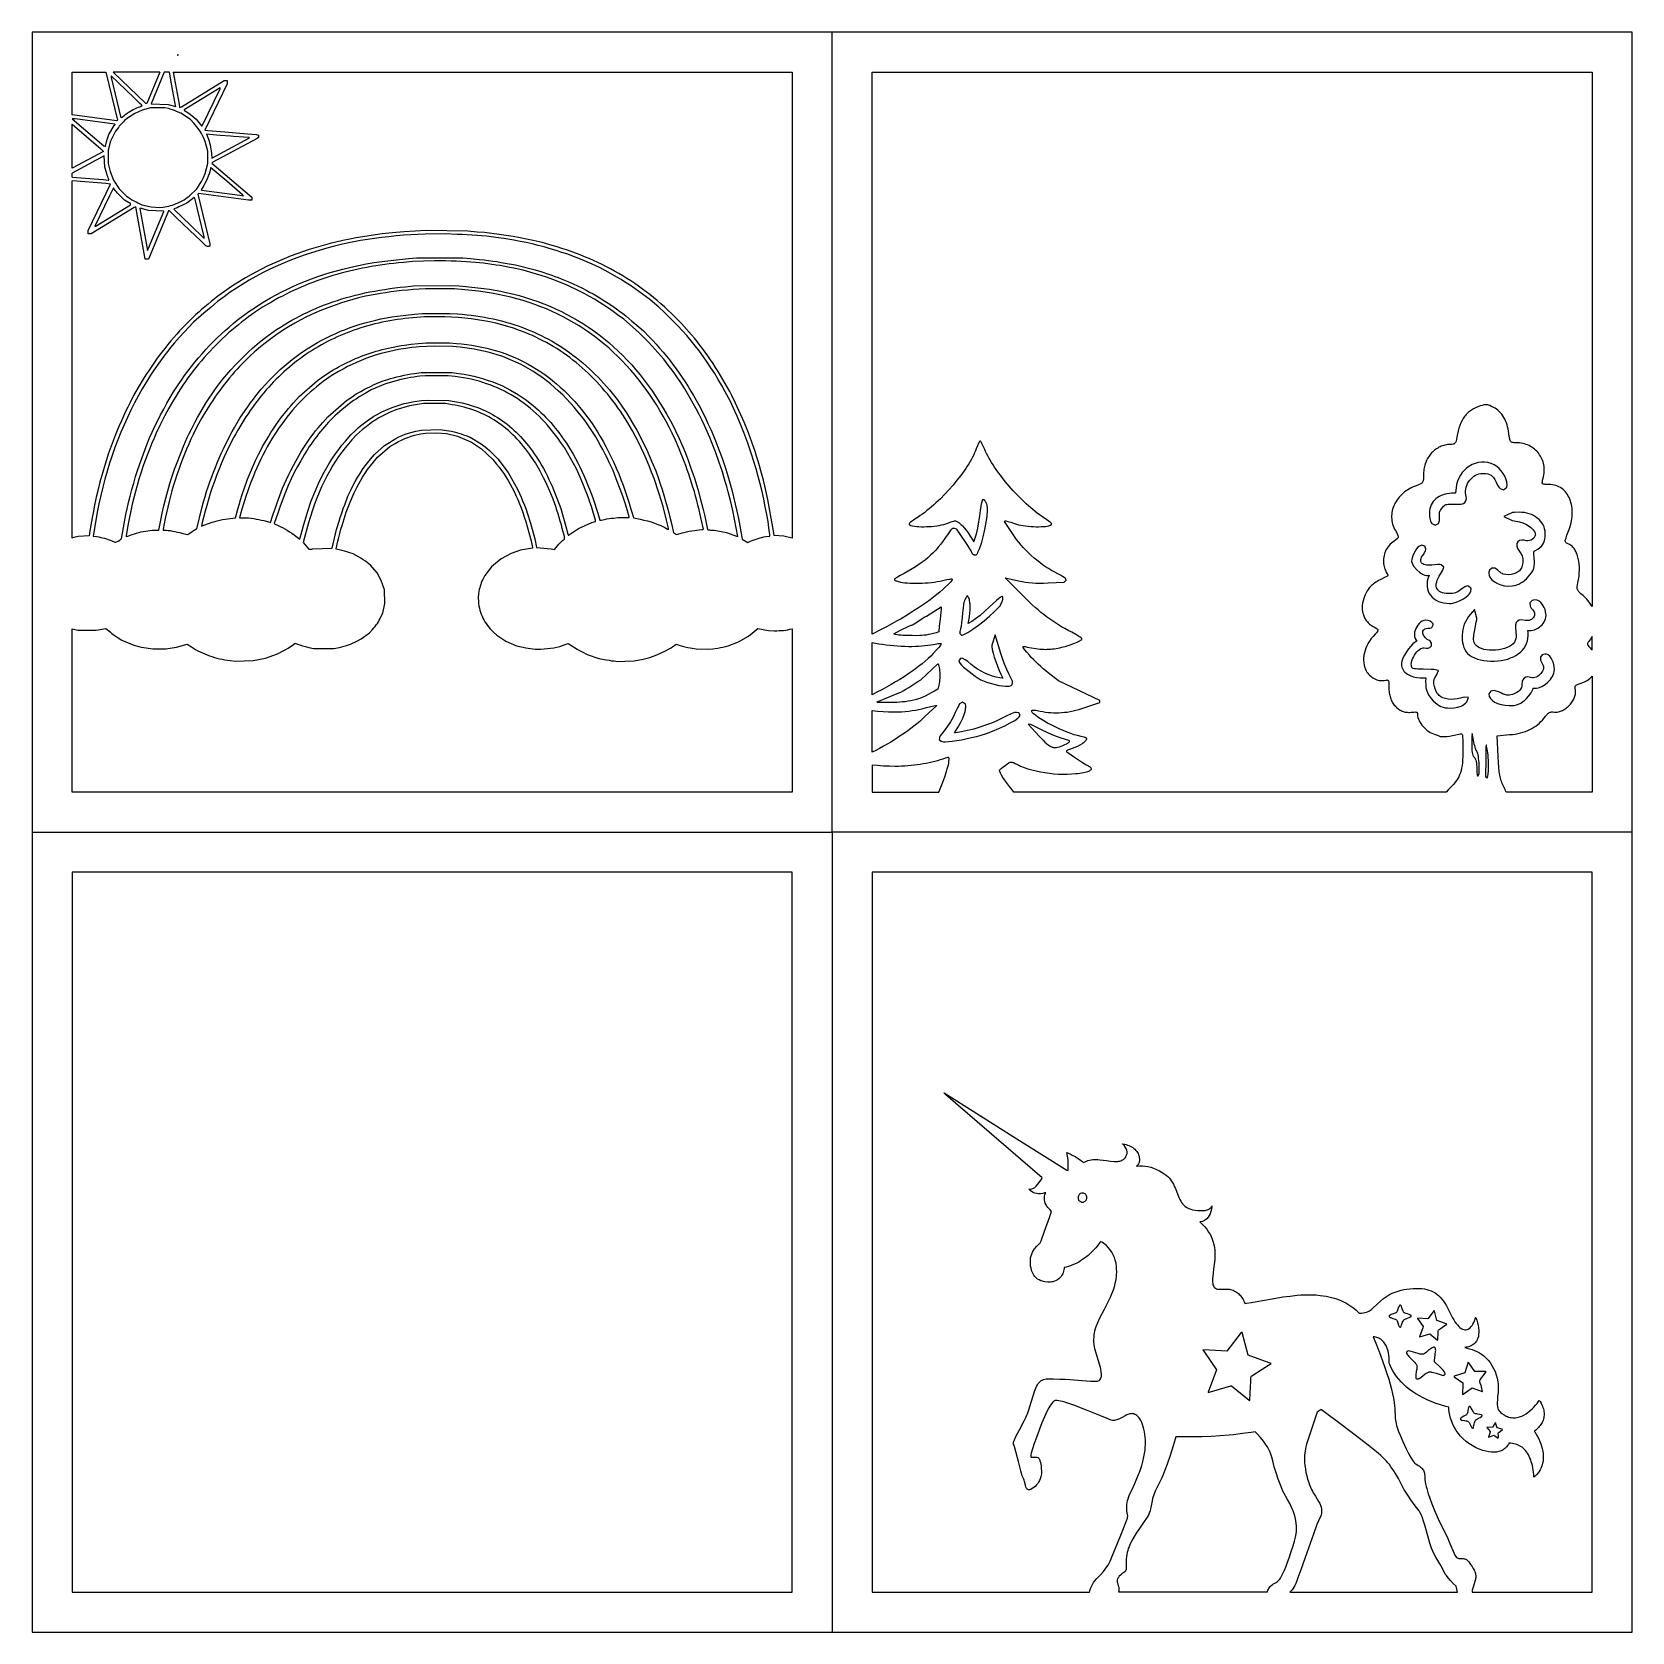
# Model space of a CAD drawing. Extents: x 0 to 250, y 0 to 250.
import ezdxf

# ---------------------------------------------------------------- set-up
doc = ezdxf.new("R2010")
doc.units = 0
doc.layers.add('CARVE', color=1, linetype='CONTINUOUS')
doc.layers.add('CUT', color=18, linetype='CONTINUOUS')

msp = doc.modelspace()

# ---------------------------------------------------------------- linework, layer by layer
at = {"layer": 'CARVE'}
for points in [[(15.55, 237.74), (15.8, 237.87), (16.09, 238.01), (16.39, 238.13), (16.64, 238.23), (16.85, 238.32), (17.03, 238.39), (17.14, 238.45), (17.18, 238.47), (17.19, 238.48), (17.16, 238.53), (17.09, 238.61), (16.86, 238.84), (16.54, 239.13), (15.95, 239.7), (13.44, 242.11), (12.37, 243.14), (12.37, 242.9), (13.87, 236.61), (13.9, 236.59), (13.95, 236.62), (14.07, 236.7), (14.46, 237), (14.71, 237.2), (15, 237.4), (15.29, 237.59)], [(29.4, 241.2), (29.4, 241.27), (23.76, 237.84), (23.75, 237.79), (23.78, 237.76), (23.85, 237.71), (24.08, 237.57), (24.25, 237.47), (24.49, 237.3), (24.76, 237.11), (25.03, 236.9), (25.66, 236.39), (26.51, 235.34), (26.61, 235.34), (29.4, 241.14)], [(21.65, 222.87), (21.93, 222.95), (22.23, 223.06), (22.54, 223.18), (22.85, 223.31), (23.16, 223.47), (23.46, 223.63), (23.75, 223.8), (24.02, 223.97), (24.58, 224.35), (25.73, 225.5), (26.11, 226.06), (26.28, 226.32), (26.46, 226.64), (26.64, 226.96), (26.78, 227.26), (27.08, 227.9), (27.45, 229.44), (27.45, 231.36), (27.08, 232.9), (26.78, 233.54), (26.64, 233.84), (26.48, 234.13), (26.31, 234.42), (26.13, 234.7), (25.93, 234.98), (25.72, 235.25), (25.5, 235.52), (25.27, 235.78), (24.78, 236.31), (23.26, 237.33), (22.59, 237.6), (22.29, 237.72), (21.95, 237.84), (21.61, 237.95), (21.33, 238.03), (20.73, 238.17), (18.54, 238.16), (17.2, 237.8), (16.54, 237.5), (16.09, 237.28), (15.65, 237.03), (15.24, 236.76), (14.85, 236.46), (14.66, 236.31), (14.47, 236.15), (14.3, 235.98), (14.12, 235.81), (13.96, 235.64), (13.8, 235.46), (13.64, 235.27), (13.49, 235.08), (13.06, 234.51), (12.29, 232.94), (11.92, 231.54), (11.91, 229.44), (12.19, 228.19), (12.74, 226.85), (13.62, 225.5), (14.78, 224.35), (15.34, 223.97), (15.61, 223.8), (15.92, 223.62), (16.25, 223.44), (16.54, 223.3), (17.18, 223), (18.63, 222.67), (19.94, 222.58), (20.51, 222.65), (20.78, 222.69), (21.08, 222.75), (21.38, 222.81)], [(11.77, 233.19), (12.03, 233.99), (12.84, 235.39), (12.93, 235.45), (12.96, 235.47), (12.99, 235.5), (12.99, 235.53), (12.98, 235.54), (12.94, 235.58), (6.73, 236.41), (6.27, 236.44), (11.23, 232.19), (11.5, 232.09), (11.5, 232.24), (11.52, 232.36), (11.58, 232.58), (11.66, 232.86)], [(33.97, 233.47), (33.95, 233.49), (31.5, 233.69), (31.01, 233.73), (29.4, 233.85), (27.76, 233.99), (27.27, 234.05), (27.48, 233.53), (27.58, 233.25), (27.67, 232.96), (27.76, 232.66), (27.83, 232.35), (27.9, 232.03), (27.95, 231.7), (28, 231.37), (28.03, 231.04), (28.08, 230.27), (33.99, 233.45)], [(30.42, 226.67), (27.95, 228.78), (27.92, 228.78), (27.91, 228.77), (27.9, 228.75), (27.89, 228.67), (27.88, 228.57), (27.86, 228.46), (27.79, 228.17), (27.68, 227.84), (27.55, 227.47), (27.39, 227.08), (27.21, 226.69), (27.02, 226.33), (26.84, 225.99), (26.45, 225.35), (26.51, 225.3), (32.46, 224.49), (33.07, 224.39), (32.9, 224.55)], [(15.41, 223.06), (15.43, 223.14), (14.46, 223.75), (13.87, 224.32), (13.62, 224.57), (13.37, 224.83), (13.16, 225.07), (13, 225.26), (12.73, 225.64), (12.11, 224.4), (9.83, 219.66), (9.88, 219.61), (15.39, 222.99)], [(26.17, 221.01), (25.45, 224.05), (25.35, 224.15), (24.17, 223.26), (23.5, 222.92), (22.93, 222.66), (22.68, 222.55), (22.5, 222.48), (22.17, 222.38), (22.22, 222.25), (24.76, 219.82), (26.9, 217.74), (26.9, 217.98)], [(19.41, 219.08), (20.6, 221.94), (20.6, 222.02), (18.19, 222.11), (16.88, 222.46), (16.84, 222.43), (18.03, 215.87), (18.22, 216.22)], [(13.9, 170.74), (13.96, 170.79), (14.44, 173.48), (14.66, 174.59), (14.86, 175.51), (15.08, 176.48), (15.34, 177.49), (15.61, 178.51), (15.89, 179.53), (16.19, 180.53), (16.48, 181.48), (16.78, 182.38), (17.61, 184.66), (17.99, 185.63), (18.38, 186.57), (18.79, 187.49), (19.2, 188.39), (19.64, 189.29), (20.1, 190.18), (20.58, 191.08), (21.09, 191.99), (22.1, 193.78), (22.85, 194.89), (23.34, 195.61), (23.85, 196.33), (24.37, 197.03), (24.9, 197.73), (25.44, 198.41), (26, 199.07), (26.57, 199.73), (27.14, 200.37), (27.73, 201), (28.32, 201.61), (28.93, 202.21), (29.54, 202.79), (30.16, 203.35), (30.79, 203.9), (31.42, 204.44), (32.07, 204.95), (33.88, 206.31), (34.7, 206.87), (35.53, 207.41), (36.39, 207.93), (37.25, 208.44), (38.14, 208.93), (39.03, 209.4), (39.94, 209.84), (40.86, 210.27), (41.79, 210.68), (42.74, 211.07), (43.69, 211.44), (44.65, 211.79), (45.62, 212.11), (46.6, 212.42), (47.59, 212.7), (48.58, 212.96), (49.8, 213.26), (51.01, 213.52), (52.22, 213.76), (53.45, 213.97), (54.71, 214.15), (56.02, 214.32), (57.4, 214.47), (58.84, 214.6), (60.07, 214.71), (67.3, 214.71), (68.52, 214.6), (69.93, 214.47), (70.63, 214.39), (71.31, 214.31), (71.98, 214.21), (72.65, 214.12), (73.3, 214.01), (73.95, 213.9), (75.54, 213.62), (78.64, 212.84), (79.53, 212.56), (80.69, 212.18), (81.21, 212), (81.71, 211.82), (82.2, 211.64), (82.69, 211.45), (83.7, 211.02), (85.12, 210.41), (86.03, 209.95), (86.58, 209.67), (87.13, 209.37), (87.67, 209.07), (88.21, 208.76), (88.74, 208.45), (89.27, 208.12), (89.79, 207.79), (90.3, 207.45), (90.81, 207.1), (91.31, 206.74), (91.81, 206.38), (92.3, 206.01), (92.79, 205.63), (93.27, 205.24), (93.74, 204.84), (94.21, 204.44), (95.53, 203.29), (96.42, 202.38), (96.98, 201.8), (97.53, 201.2), (98.07, 200.6), (98.6, 199.98), (99.13, 199.35), (99.64, 198.7), (100.15, 198.05), (100.64, 197.38), (101.13, 196.7), (101.6, 196.02), (102.06, 195.32), (102.51, 194.62), (102.95, 193.9), (103.37, 193.18), (103.79, 192.45), (104.19, 191.72), (105.16, 189.81), (105.62, 188.85), (106.06, 187.88), (106.48, 186.89), (106.9, 185.88), (107.29, 184.86), (107.67, 183.82), (108.04, 182.77), (108.39, 181.71), (108.72, 180.64), (109.04, 179.56), (109.34, 178.46), (109.62, 177.36), (109.89, 176.24), (110.14, 175.12), (110.37, 173.99), (110.59, 172.85), (110.92, 171.05), (110.97, 170.76), (111.84, 170.26), (112.28, 170.45), (112.54, 170.57), (112.83, 170.67), (113.13, 170.77), (113.44, 170.87), (113.75, 170.96), (114.06, 171.03), (114.36, 171.1), (114.64, 171.15), (115.3, 171.25), (115.3, 171.42), (115.29, 171.56), (115.26, 171.81), (115.15, 172.54), (115, 173.5), (114.81, 174.59), (114.58, 175.79), (114.33, 176.99), (114.07, 178.19), (113.78, 179.39), (113.47, 180.57), (113.14, 181.74), (112.8, 182.9), (112.44, 184.03), (111.87, 185.77), (111.22, 187.43), (110.91, 188.21), (110.55, 189.09), (110.17, 189.96), (109.82, 190.73), (109.07, 192.35), (108.31, 193.78), (107.77, 194.74), (107.23, 195.69), (106.67, 196.62), (106.09, 197.52), (105.5, 198.41), (104.9, 199.27), (104.28, 200.12), (103.64, 200.95), (102.99, 201.76), (102.32, 202.56), (101.63, 203.33), (100.93, 204.09), (100.2, 204.84), (99.46, 205.57), (98.7, 206.28), (97.93, 206.98), (96.52, 208.21), (94.26, 209.88), (93.49, 210.4), (93.1, 210.66), (92.59, 210.98), (92.04, 211.31), (91.5, 211.63), (89.56, 212.73), (88.78, 213.13), (87.97, 213.52), (87.15, 213.89), (86.31, 214.26), (85.46, 214.61), (84.59, 214.94), (83.7, 215.27), (82.81, 215.57), (81.9, 215.87), (80.98, 216.14), (80.05, 216.41), (79.11, 216.65), (78.17, 216.88), (77.22, 217.1), (76.27, 217.29), (75.31, 217.47), (73.73, 217.75), (72.46, 217.91), (71.74, 218), (71.01, 218.08), (70.26, 218.15), (69.51, 218.21), (68.75, 218.27), (67.99, 218.31), (67.22, 218.35), (66.44, 218.38), (64.59, 218.45), (61.42, 218.4), (60.25, 218.35), (59.17, 218.3), (58.05, 218.23), (56.92, 218.13), (55.77, 218.02), (54.63, 217.89), (53.5, 217.74), (52.4, 217.57), (51.34, 217.4), (49.75, 217.12), (48.53, 216.84), (47.28, 216.54), (46.06, 216.22), (44.85, 215.88), (43.68, 215.52), (42.52, 215.14), (41.39, 214.73), (40.27, 214.3), (39.18, 213.85), (38.1, 213.38), (37.04, 212.87), (36, 212.35), (34.97, 211.8), (33.95, 211.22), (32.95, 210.62), (31.96, 209.99), (30.98, 209.33), (30.49, 208.99), (30, 208.63), (29.51, 208.26), (29.01, 207.87), (28.5, 207.46), (27.97, 207.03), (27.43, 206.56), (26.86, 206.07), (25.24, 204.64), (23.05, 202.34), (22.28, 201.43), (21.71, 200.75), (21.16, 200.06), (20.62, 199.35), (20.09, 198.64), (19.56, 197.9), (19.05, 197.15), (18.54, 196.39), (18.04, 195.6), (17.2, 194.25), (16.62, 193.18), (16.02, 192.06), (15.46, 190.93), (14.91, 189.79), (14.39, 188.63), (13.89, 187.45), (13.42, 186.27), (12.96, 185.07), (12.53, 183.85), (12.13, 182.63), (11.75, 181.39), (11.39, 180.14), (11.06, 178.87), (10.75, 177.59), (10.46, 176.3), (10.19, 175), (9.95, 173.68), (9.59, 171.53), (9.54, 171.24), (10.15, 171.15), (10.44, 171.1), (10.74, 171.04), (11.04, 170.97), (11.34, 170.89), (11.64, 170.8), (11.92, 170.71), (12.2, 170.6), (12.46, 170.5), (12.84, 170.34), (12.98, 170.29), (13.04, 170.27), (13.09, 170.29), (13.18, 170.33), (13.44, 170.46), (13.71, 170.61)], [(16.7, 171.81), (17.03, 171.89), (17.38, 171.96), (17.73, 172.02), (18.08, 172.07), (18.42, 172.12), (18.75, 172.15), (19.06, 172.17), (19.35, 172.17), (19.82, 172.17), (20.12, 173.7), (20.35, 174.82), (20.62, 175.98), (20.91, 177.14), (21.23, 178.31), (21.56, 179.47), (21.92, 180.61), (22.29, 181.71), (22.66, 182.76), (23.7, 185.37), (23.98, 186), (24.26, 186.63), (24.55, 187.25), (24.86, 187.86), (25.18, 188.48), (25.51, 189.11), (25.86, 189.75), (26.23, 190.41), (27.17, 192.03), (28.68, 194.25), (29.26, 195.01), (29.84, 195.75), (30.45, 196.49), (31.08, 197.22), (31.74, 197.94), (32.41, 198.64), (33.09, 199.32), (33.77, 199.97), (34.47, 200.59), (35.55, 201.55), (36.5, 202.26), (37.07, 202.68), (37.64, 203.09), (38.22, 203.49), (38.81, 203.87), (39.4, 204.25), (39.99, 204.61), (40.6, 204.96), (41.21, 205.3), (41.82, 205.62), (42.45, 205.94), (43.08, 206.24), (43.72, 206.54), (44.36, 206.82), (45.02, 207.09), (45.68, 207.35), (46.35, 207.6), (47.03, 207.84), (47.72, 208.07), (48.41, 208.29), (49.12, 208.5), (49.83, 208.69), (50.56, 208.88), (51.29, 209.06), (52.03, 209.22), (52.79, 209.38), (53.55, 209.53), (54.32, 209.66), (55.11, 209.79), (55.9, 209.9), (56.71, 210.01), (57.53, 210.11), (58.36, 210.19), (59.61, 210.32), (65.4, 210.41), (66.76, 210.32), (67.77, 210.24), (68.74, 210.15), (69.68, 210.05), (70.6, 209.93), (71.49, 209.8), (72.37, 209.65), (73.23, 209.49), (74.09, 209.31), (75.1, 209.07), (76.11, 208.81), (77.09, 208.52), (78.07, 208.22), (79.02, 207.89), (79.97, 207.53), (80.89, 207.15), (81.81, 206.75), (82.71, 206.33), (83.59, 205.88), (84.46, 205.41), (85.31, 204.92), (86.15, 204.41), (86.97, 203.87), (87.78, 203.31), (88.57, 202.72), (89.35, 202.11), (90.11, 201.48), (90.86, 200.83), (91.59, 200.15), (92.31, 199.45), (93.01, 198.73), (93.7, 197.98), (94.37, 197.22), (95.02, 196.42), (95.66, 195.61), (96.29, 194.77), (96.9, 193.91), (97.49, 193.03), (98.07, 192.13), (98.64, 191.2), (99.19, 190.25), (99.96, 188.86), (101.12, 186.48), (101.48, 185.65), (101.72, 185.08), (101.98, 184.45), (102.24, 183.79), (102.5, 183.1), (103.01, 181.69), (103.26, 180.99), (103.49, 180.3), (104.06, 178.56), (104.47, 176.97), (104.86, 175.4), (105.06, 174.56), (105.22, 173.84), (105.56, 172.29), (105.65, 172.23), (105.72, 172.21), (105.84, 172.19), (105.99, 172.18), (106.16, 172.17), (106.57, 172.17), (108.51, 171.79), (110.09, 171.21), (110.29, 171.18), (109.52, 175.23), (109.19, 176.57), (108.99, 177.37), (108.78, 178.17), (108.56, 178.96), (108.33, 179.75), (108.1, 180.52), (107.87, 181.28), (107.63, 182.01), (107.39, 182.72), (106.81, 184.42), (106.29, 185.69), (105.89, 186.66), (105.49, 187.59), (105.08, 188.5), (104.66, 189.38), (104.23, 190.24), (103.79, 191.1), (103.33, 191.94), (102.84, 192.8), (101.99, 194.27), (101.26, 195.37), (100.85, 195.98), (100.43, 196.58), (100, 197.17), (99.57, 197.74), (99.14, 198.3), (98.7, 198.86), (98.25, 199.4), (97.79, 199.93), (97.32, 200.46), (96.85, 200.98), (96.37, 201.49), (95.88, 201.99), (95.38, 202.48), (94.86, 202.97), (94.34, 203.45), (93.81, 203.93), (92.45, 205.13), (91.5, 205.83), (90.81, 206.34), (90.1, 206.84), (89.37, 207.32), (88.63, 207.79), (87.89, 208.24), (87.13, 208.67), (86.38, 209.08), (85.63, 209.47), (83.63, 210.43), (82.68, 210.82), (81.53, 211.27), (80.24, 211.75), (76.74, 212.77), (75.28, 213.08), (74.61, 213.22), (73.86, 213.36), (73.13, 213.49), (72.5, 213.59), (70.56, 213.87), (69.94, 213.94), (69.28, 214), (68.58, 214.06), (67.84, 214.11), (67.08, 214.15), (66.29, 214.18), (65.47, 214.2), (64.63, 214.22), (62.87, 214.25), (59.43, 214.12), (58.03, 213.99), (57.29, 213.92), (56.56, 213.85), (55.83, 213.76), (55.12, 213.67), (54.4, 213.57), (53.7, 213.46), (53, 213.34), (52.31, 213.22), (51.63, 213.09), (50.95, 212.95), (50.28, 212.8), (49.61, 212.65), (48.95, 212.48), (48.3, 212.31), (47.65, 212.13), (47.01, 211.94), (46.37, 211.75), (45.74, 211.54), (45.11, 211.33), (44.49, 211.11), (43.87, 210.88), (43.26, 210.64), (42.66, 210.4), (42.06, 210.15), (41.46, 209.88), (40.87, 209.61), (40.28, 209.33), (39.7, 209.05), (39.12, 208.75), (38.54, 208.44), (37.97, 208.13), (37.4, 207.81), (36, 207), (34.91, 206.26), (34.37, 205.88), (33.82, 205.49), (33.29, 205.09), (32.76, 204.68), (32.24, 204.27), (31.72, 203.85), (31.21, 203.41), (30.71, 202.97), (30.21, 202.52), (29.72, 202.06), (29.24, 201.6), (28.76, 201.12), (28.29, 200.64), (27.83, 200.15), (27.37, 199.65), (26.92, 199.15), (26.48, 198.63), (26.04, 198.11), (25.61, 197.58), (25.19, 197.04), (24.78, 196.49), (24.37, 195.94), (23.97, 195.38), (23.58, 194.81), (23.2, 194.24), (22.82, 193.65), (22.45, 193.06), (22.09, 192.47), (21.74, 191.86), (21.39, 191.25), (21.05, 190.63), (20.72, 190), (19.96, 188.53), (19.36, 187.2), (19.07, 186.55), (18.74, 185.75), (18.4, 184.91), (18.09, 184.12), (17.42, 182.36), (17.01, 181.07), (16.71, 180.11), (16.42, 179.15), (16.15, 178.18), (15.89, 177.19), (15.65, 176.2), (15.42, 175.2), (15.21, 174.19), (15.01, 173.17), (14.7, 171.33), (14.7, 171.14), (14.76, 171.15), (14.97, 171.22), (15.38, 171.38), (15.65, 171.49), (15.99, 171.6), (16.35, 171.71)], [(25.6, 172.31), (25.74, 172.38), (26.53, 175.62), (26.82, 176.61), (27.05, 177.4), (27.29, 178.18), (27.54, 178.95), (27.8, 179.71), (28.08, 180.47), (28.36, 181.22), (28.65, 181.97), (28.95, 182.7), (29.26, 183.43), (29.57, 184.14), (29.9, 184.85), (30.23, 185.55), (30.58, 186.23), (30.93, 186.9), (31.28, 187.56), (31.65, 188.21), (32.48, 189.65), (33.33, 190.88), (33.72, 191.44), (34.16, 192.05), (34.6, 192.65), (34.99, 193.14), (35.81, 194.17), (36.49, 194.93), (37.05, 195.53), (37.62, 196.12), (38.21, 196.69), (38.8, 197.25), (39.4, 197.79), (40.02, 198.31), (40.64, 198.81), (41.28, 199.3), (41.92, 199.77), (42.58, 200.22), (43.24, 200.66), (43.92, 201.07), (44.61, 201.48), (45.31, 201.86), (46.02, 202.23), (46.74, 202.58), (47.47, 202.91), (48.21, 203.23), (48.96, 203.53), (49.72, 203.81), (50.5, 204.08), (51.28, 204.33), (52.08, 204.56), (52.89, 204.78), (53.7, 204.98), (54.53, 205.16), (55.37, 205.33), (56.23, 205.48), (57.09, 205.61), (57.97, 205.72), (58.85, 205.82), (59.75, 205.91), (60.97, 206.01), (65.31, 206.03), (66.49, 205.95), (67.21, 205.89), (67.93, 205.82), (68.63, 205.74), (69.33, 205.65), (70.02, 205.54), (70.71, 205.43), (71.39, 205.3), (72.06, 205.16), (72.72, 205.01), (73.38, 204.85), (74.03, 204.67), (74.67, 204.49), (75.31, 204.29), (75.94, 204.08), (76.56, 203.86), (77.17, 203.63), (77.78, 203.38), (78.38, 203.13), (78.97, 202.86), (79.56, 202.58), (80.14, 202.29), (80.71, 201.98), (81.28, 201.67), (81.84, 201.34), (82.39, 201), (82.93, 200.65), (83.47, 200.29), (84, 199.92), (84.53, 199.53), (85.05, 199.13), (85.56, 198.72), (86.06, 198.3), (87.18, 197.34), (88.02, 196.51), (88.44, 196.08), (88.87, 195.62), (89.32, 195.13), (89.77, 194.61), (90.21, 194.09), (90.64, 193.56), (91.06, 193.03), (91.46, 192.51), (92.29, 191.4), (92.88, 190.49), (93.42, 189.63), (93.95, 188.73), (94.48, 187.79), (95, 186.82), (95.51, 185.83), (95.99, 184.82), (96.45, 183.83), (96.87, 182.84), (97.46, 181.41), (97.87, 180.26), (98.17, 179.38), (98.46, 178.5), (98.74, 177.61), (99, 176.71), (99.25, 175.81), (99.5, 174.89), (99.73, 173.96), (99.95, 173.01), (100.24, 171.75), (100.68, 171.46), (101.29, 171.66), (101.58, 171.74), (101.92, 171.82), (102.29, 171.91), (102.69, 171.99), (103.1, 172.06), (103.51, 172.12), (103.9, 172.17), (104.26, 172.21), (104.68, 172.26), (104.82, 172.28), (104.88, 172.3), (104.92, 172.33), (104.58, 173.9), (104.41, 174.63), (104.24, 175.35), (104.06, 176.07), (103.88, 176.78), (103.69, 177.48), (103.49, 178.18), (103.28, 178.87), (103.07, 179.55), (102.85, 180.23), (102.63, 180.91), (102.39, 181.58), (102.15, 182.24), (101.91, 182.9), (101.65, 183.56), (101.39, 184.21), (101.12, 184.85), (100.54, 186.23), (100, 187.33), (99.54, 188.23), (99.08, 189.12), (98.6, 189.99), (98.11, 190.84), (97.61, 191.67), (97.1, 192.47), (96.58, 193.25), (96.05, 194.01), (94.87, 195.6), (94.23, 196.39), (93.57, 197.15), (92.91, 197.89), (92.23, 198.61), (91.53, 199.3), (90.83, 199.98), (90.11, 200.63), (89.37, 201.26), (88.62, 201.87), (87.86, 202.45), (87.09, 203.01), (86.3, 203.56), (85.5, 204.07), (84.68, 204.57), (83.85, 205.04), (83.01, 205.5), (82.15, 205.93), (81.28, 206.33), (80.39, 206.72), (79.5, 207.08), (78.58, 207.42), (77.66, 207.74), (76.72, 208.04), (75.76, 208.32), (74.8, 208.57), (73.82, 208.8), (72.82, 209.01), (71.81, 209.19), (70.79, 209.36), (69.75, 209.5), (68.7, 209.62), (67.64, 209.72), (66.04, 209.85), (61.51, 209.86), (60.52, 209.8), (59.58, 209.74), (58.67, 209.67), (57.79, 209.59), (56.94, 209.5), (56.09, 209.39), (55.26, 209.27), (54.43, 209.14), (53.61, 208.99), (52.13, 208.71), (51.03, 208.44), (50.15, 208.2), (49.26, 207.95), (48.38, 207.68), (47.5, 207.39), (46.64, 207.08), (45.79, 206.75), (44.95, 206.42), (44.14, 206.06), (42.88, 205.5), (42.02, 205.04), (41.56, 204.79), (41.08, 204.52), (40.1, 203.94), (39.15, 203.35), (38.71, 203.06), (38.31, 202.79), (37.09, 201.92), (36.23, 201.25), (35.44, 200.6), (34.72, 199.96), (34.04, 199.34), (32.44, 197.76), (32.04, 197.33), (31.65, 196.89), (31.25, 196.44), (30.86, 195.97), (30.47, 195.49), (30.08, 195), (29.7, 194.5), (29.33, 194), (28.95, 193.48), (28.59, 192.96), (28.23, 192.42), (27.88, 191.89), (27.53, 191.35), (27.2, 190.8), (26.87, 190.25), (26.55, 189.69), (25.77, 188.31), (25.2, 187.12), (24.84, 186.36), (24.49, 185.59), (24.15, 184.81), (23.83, 184.03), (23.51, 183.24), (23.21, 182.44), (22.92, 181.63), (22.64, 180.82), (22.37, 180), (22.12, 179.17), (21.87, 178.33), (21.63, 177.48), (21.41, 176.63), (21.2, 175.76), (21, 174.89), (20.81, 174.01), (20.49, 172.33), (20.49, 172.17), (20.75, 172.17), (20.97, 172.16), (21.25, 172.13), (21.58, 172.09), (21.94, 172.02), (22.33, 171.95), (22.71, 171.87), (23.08, 171.79), (23.41, 171.7), (24.26, 171.46), (24.3, 171.47), (24.49, 171.59), (24.89, 171.86), (25.33, 172.15)], [(99.15, 173.73), (98.6, 175.86), (98.32, 176.85), (97.96, 178), (97.21, 180.22), (96.82, 181.25), (96.43, 182.23), (96.03, 183.19), (95.61, 184.12), (95.19, 185.03), (94.75, 185.92), (94.29, 186.8), (93.81, 187.67), (92.96, 189.18), (92.31, 190.17), (91.94, 190.73), (91.55, 191.29), (91.16, 191.83), (90.76, 192.36), (90.36, 192.89), (89.95, 193.4), (89.53, 193.9), (89.11, 194.4), (88.68, 194.88), (88.24, 195.35), (87.8, 195.81), (87.34, 196.26), (86.89, 196.7), (86.43, 197.13), (85.96, 197.55), (85.48, 197.96), (85, 198.36), (84.51, 198.75), (84.02, 199.13), (83.52, 199.49), (83.01, 199.85), (82.5, 200.19), (81.98, 200.53), (81.45, 200.85), (80.92, 201.16), (80.39, 201.46), (79.84, 201.75), (79.29, 202.03), (78.74, 202.3), (78.18, 202.56), (77.61, 202.81), (77.04, 203.04), (76.16, 203.38), (75.26, 203.7), (74.36, 203.98), (73.43, 204.25), (72.49, 204.49), (71.54, 204.7), (70.58, 204.89), (69.6, 205.05), (68.61, 205.19), (67.61, 205.31), (66.6, 205.4), (65.57, 205.46), (64.53, 205.5), (63.47, 205.51), (62.41, 205.5), (61.33, 205.47), (59.48, 205.36), (58.87, 205.3), (58.26, 205.23), (57.66, 205.15), (57.06, 205.07), (56.47, 204.97), (55.89, 204.87), (55.31, 204.76), (54.73, 204.64), (54.16, 204.52), (53.59, 204.38), (53.03, 204.24), (52.47, 204.09), (51.92, 203.93), (51.38, 203.76), (50.83, 203.58), (50.3, 203.4), (49.77, 203.21), (49.24, 203.01), (48.72, 202.8), (48.2, 202.58), (47.69, 202.35), (47.19, 202.12), (46.68, 201.88), (46.19, 201.63), (45.7, 201.37), (45.21, 201.1), (44.73, 200.83), (44.26, 200.55), (43.79, 200.25), (43.32, 199.96), (42.86, 199.65), (42.41, 199.33), (41.96, 199.01), (41.51, 198.68), (41.08, 198.34), (40.64, 197.99), (40.21, 197.63), (39.79, 197.27), (39.37, 196.9), (38.96, 196.52), (38.55, 196.13), (38.15, 195.73), (37.76, 195.33), (37.36, 194.92), (36.98, 194.5), (36.6, 194.07), (36.22, 193.63), (35.85, 193.19), (35.49, 192.73), (35.13, 192.27), (34.77, 191.81), (34.43, 191.33), (34.08, 190.84), (33.75, 190.35), (33.41, 189.85), (33.09, 189.34), (32.77, 188.83), (32.45, 188.3), (32.14, 187.77), (31.84, 187.23), (31.54, 186.68), (31.24, 186.13), (30.96, 185.56), (30.67, 184.99), (30.01, 183.63), (29.55, 182.52), (29.18, 181.6), (28.83, 180.68), (28.49, 179.75), (28.17, 178.82), (27.86, 177.89), (27.58, 176.96), (27.31, 176.03), (27.06, 175.11), (26.61, 173.34), (26.48, 172.8), (26.58, 172.84), (27.41, 173.16), (27.75, 173.28), (28.16, 173.41), (28.57, 173.54), (28.95, 173.64), (29.76, 173.85), (31.78, 174.11), (32.16, 175.46), (32.35, 176.12), (32.6, 176.9), (32.86, 177.72), (33.11, 178.48), (33.68, 180.14), (34.94, 183.07), (35.46, 184.11), (35.74, 184.66), (36.04, 185.22), (36.35, 185.77), (36.67, 186.32), (36.99, 186.87), (37.33, 187.4), (37.66, 187.92), (38, 188.43), (38.78, 189.58), (39.38, 190.33), (39.69, 190.7), (40.07, 191.15), (40.48, 191.63), (40.88, 192.07), (41.77, 193.06), (44.6, 195.54), (45.55, 196.2), (45.95, 196.47), (46.35, 196.73), (46.75, 196.99), (47.16, 197.24), (47.58, 197.48), (47.99, 197.72), (48.41, 197.95), (48.83, 198.17), (49.26, 198.38), (49.69, 198.59), (50.13, 198.78), (50.57, 198.98), (51.01, 199.16), (51.46, 199.34), (51.91, 199.5), (52.36, 199.67), (52.82, 199.82), (53.29, 199.97), (53.76, 200.11), (54.23, 200.24), (54.71, 200.37), (55.2, 200.49), (55.68, 200.6), (56.18, 200.71), (56.68, 200.81), (57.18, 200.9), (57.69, 200.99), (58.21, 201.06), (59.25, 201.2), (60.32, 201.31), (61.6, 201.42), (65.22, 201.43), (66.31, 201.34), (67.12, 201.27), (67.93, 201.18), (68.72, 201.07), (69.51, 200.93), (70.29, 200.78), (71.05, 200.6), (71.81, 200.41), (72.56, 200.19), (73.29, 199.96), (74.02, 199.7), (74.74, 199.42), (75.45, 199.13), (76.14, 198.81), (76.83, 198.47), (77.51, 198.11), (78.17, 197.74), (78.83, 197.34), (79.48, 196.92), (80.11, 196.48), (80.74, 196.02), (81.35, 195.54), (81.96, 195.04), (82.55, 194.53), (83.13, 193.99), (83.7, 193.43), (84.26, 192.85), (84.81, 192.25), (85.35, 191.64), (85.88, 191), (86.4, 190.34), (86.9, 189.66), (87.4, 188.97), (87.87, 188.26), (88.34, 187.53), (88.79, 186.78), (89.24, 186.01), (89.67, 185.21), (90.1, 184.4), (90.51, 183.56), (90.91, 182.72), (91.3, 181.85), (91.67, 180.97), (92.03, 180.08), (92.37, 179.17), (92.7, 178.26), (93.01, 177.33), (93.31, 176.4), (93.59, 175.46), (93.98, 174.12), (94.01, 174.07), (95, 173.88), (95.58, 173.75), (96.15, 173.6), (96.72, 173.44), (97.27, 173.26), (97.79, 173.07), (98.26, 172.87), (98.68, 172.67), (98.87, 172.57), (99.03, 172.48), (99.28, 172.32), (99.28, 172.39), (99.29, 172.4), (99.31, 172.4), (99.34, 172.37), (99.37, 172.33), (99.46, 172.21), (99.46, 172.48)], [(38.51, 177.01), (39.15, 178.71), (39.78, 180.1), (40.08, 180.75), (40.45, 181.5), (40.84, 182.25), (41.2, 182.92), (41.98, 184.35), (42.56, 185.22), (42.88, 185.69), (43.22, 186.19), (43.58, 186.68), (43.95, 187.17), (44.32, 187.66), (44.69, 188.13), (45.06, 188.57), (45.42, 188.98), (46.22, 189.89), (49.12, 192.43), (50.01, 193.01), (50.67, 193.44), (51.36, 193.84), (52.06, 194.22), (52.77, 194.58), (53.48, 194.91), (54.19, 195.21), (54.89, 195.48), (55.59, 195.72), (56.01, 195.85), (56.49, 195.98), (57.02, 196.11), (57.58, 196.24), (58.15, 196.36), (58.71, 196.47), (59.25, 196.57), (59.75, 196.64), (60.79, 196.79), (65.67, 196.79), (66.7, 196.65), (67.5, 196.52), (68.29, 196.38), (69.06, 196.21), (69.82, 196.02), (70.57, 195.81), (71.3, 195.57), (72.02, 195.32), (72.72, 195.04), (73.41, 194.74), (74.09, 194.41), (74.75, 194.06), (75.4, 193.69), (76.04, 193.3), (76.66, 192.89), (77.27, 192.45), (77.86, 191.99), (78.29, 191.64), (78.71, 191.28), (79.12, 190.92), (79.52, 190.54), (79.92, 190.16), (80.3, 189.77), (80.68, 189.37), (81.05, 188.96), (81.41, 188.53), (81.77, 188.1), (82.12, 187.66), (82.47, 187.2), (82.81, 186.73), (83.15, 186.24), (83.49, 185.74), (83.82, 185.23), (84.56, 184.05), (85.27, 182.69), (85.59, 182.05), (85.91, 181.38), (86.22, 180.7), (86.53, 180), (86.82, 179.29), (87.1, 178.59), (87.37, 177.89), (87.61, 177.21), (88.39, 174.8), (88.71, 173.73), (88.72, 173.71), (88.95, 173.74), (89.47, 173.84), (89.8, 173.91), (90.18, 173.97), (90.55, 174.02), (90.87, 174.06), (91.55, 174.14), (93.31, 174.12), (93.31, 174.23), (93.03, 175.16), (92.66, 176.37), (92.3, 177.48), (91.91, 178.58), (91.45, 179.78), (90.79, 181.49), (90.19, 182.76), (89.9, 183.36), (89.55, 184.05), (89.18, 184.75), (88.84, 185.37), (88.1, 186.72), (87.48, 187.67), (86.96, 188.46), (86.42, 189.22), (85.87, 189.95), (85.31, 190.67), (84.73, 191.36), (84.14, 192.03), (83.54, 192.68), (82.92, 193.3), (82.29, 193.9), (81.64, 194.47), (80.99, 195.02), (80.32, 195.55), (79.64, 196.05), (78.95, 196.53), (78.24, 196.98), (77.53, 197.4), (76.44, 198.03), (73.55, 199.28), (72.68, 199.56), (71.99, 199.77), (71.28, 199.96), (70.56, 200.14), (69.84, 200.3), (69.11, 200.44), (68.37, 200.57), (67.64, 200.67), (66.9, 200.75), (65.76, 200.87), (62.87, 200.93), (60.52, 200.81), (60.02, 200.76), (59.34, 200.68), (58.39, 200.55), (57.26, 200.39), (54.55, 199.78), (53.64, 199.49), (52.88, 199.24), (52.14, 198.97), (51.42, 198.69), (50.71, 198.38), (50.01, 198.06), (49.31, 197.71), (48.61, 197.34), (47.9, 196.94), (46.77, 196.29), (46.02, 195.76), (45.49, 195.38), (44.97, 194.98), (44.47, 194.58), (43.97, 194.16), (43.48, 193.73), (42.99, 193.29), (42.52, 192.83), (42.05, 192.36), (41.59, 191.88), (41.14, 191.39), (40.7, 190.89), (40.27, 190.37), (39.84, 189.84), (39.43, 189.3), (39.02, 188.75), (38.62, 188.18), (38.23, 187.61), (37.85, 187.02), (37.48, 186.42), (37.12, 185.81), (36.76, 185.18), (36.42, 184.55), (36.08, 183.9), (35.75, 183.25), (35.43, 182.58), (35.13, 181.9), (34.83, 181.21), (34.54, 180.51), (34.25, 179.79), (33.98, 179.07), (33.72, 178.33), (33.47, 177.59), (32.8, 175.45), (32.48, 174.29), (32.42, 174.08), (33.83, 174.08), (34.65, 173.96), (35.02, 173.9), (35.45, 173.82), (35.87, 173.73), (36.23, 173.65), (37.14, 173.41), (37.28, 173.36), (37.58, 174.33), (37.75, 174.84), (37.98, 175.52), (38.24, 176.27)], [(42.2, 172.09), (42.36, 172.68), (42.57, 173.42), (42.82, 174.22), (43.06, 174.99), (43.63, 176.73), (44.75, 179.43), (45.25, 180.42), (45.65, 181.2), (46.07, 181.96), (46.5, 182.7), (46.96, 183.42), (47.43, 184.11), (47.92, 184.79), (48.43, 185.45), (48.97, 186.09), (49.81, 187.08), (50.59, 187.8), (50.96, 188.13), (51.35, 188.46), (51.76, 188.79), (52.17, 189.1), (52.59, 189.4), (53, 189.68), (53.42, 189.95), (53.82, 190.19), (54.64, 190.66), (55.63, 191.08), (56.26, 191.34), (56.88, 191.56), (57.51, 191.76), (58.14, 191.93), (58.78, 192.08), (59.45, 192.21), (60.14, 192.31), (60.87, 192.4), (61.76, 192.49), (65.13, 192.41), (67.19, 192.07), (68.2, 191.78), (68.64, 191.65), (69.07, 191.51), (69.5, 191.36), (69.93, 191.2), (70.35, 191.02), (70.76, 190.84), (71.17, 190.65), (71.57, 190.44), (71.97, 190.22), (72.36, 190), (72.75, 189.76), (73.13, 189.51), (73.51, 189.26), (73.87, 188.99), (74.24, 188.71), (74.6, 188.42), (74.95, 188.12), (75.3, 187.81), (75.64, 187.48), (75.98, 187.15), (76.31, 186.81), (76.64, 186.45), (76.96, 186.09), (77.27, 185.71), (77.58, 185.33), (77.89, 184.93), (78.19, 184.52), (78.48, 184.1), (78.77, 183.67), (79.05, 183.23), (79.33, 182.78), (79.6, 182.32), (79.9, 181.79), (80.22, 181.2), (80.53, 180.61), (80.78, 180.1), (81.3, 179.03), (82.62, 175.54), (83.53, 172.37), (83.64, 171.88), (83.73, 171.53), (83.76, 171.42), (83.79, 171.38), (83.83, 171.38), (85.4, 172.41), (87.48, 173.34), (88.06, 173.51), (88.06, 173.74), (87.62, 175.15), (87.4, 175.85), (87.17, 176.54), (86.93, 177.22), (86.69, 177.89), (86.44, 178.54), (86.18, 179.18), (85.92, 179.81), (85.65, 180.42), (85.07, 181.73), (83.2, 185.06), (82.6, 185.92), (82.2, 186.48), (81.8, 187.02), (81.39, 187.55), (80.97, 188.06), (80.55, 188.55), (80.12, 189.03), (79.68, 189.5), (79.23, 189.95), (78.78, 190.38), (78.31, 190.8), (77.84, 191.2), (77.37, 191.59), (76.88, 191.96), (76.39, 192.32), (75.89, 192.66), (75.38, 192.99), (74.86, 193.3), (74.34, 193.59), (73.81, 193.87), (73.27, 194.14), (72.72, 194.39), (72.16, 194.63), (71.59, 194.85), (71.02, 195.05), (70.44, 195.24), (69.85, 195.42), (69.25, 195.58), (68.64, 195.73), (68.03, 195.86), (67.4, 195.97), (66.77, 196.07), (66.13, 196.16), (65.04, 196.29), (61.51, 196.3), (60.61, 196.2), (60.17, 196.15), (59.66, 196.08), (59.14, 195.99), (58.66, 195.91), (57.62, 195.71), (55.23, 195.01), (53.01, 194.07), (52.07, 193.54), (51.58, 193.26), (51.12, 192.99), (50.68, 192.7), (50.24, 192.41), (49.81, 192.09), (49.37, 191.76), (48.92, 191.4), (48.45, 191), (47.33, 190.05), (46.68, 189.38), (46.35, 189.03), (46.03, 188.68), (45.71, 188.33), (45.4, 187.96), (45.09, 187.59), (44.79, 187.21), (44.49, 186.82), (44.19, 186.43), (43.9, 186.03), (43.61, 185.62), (43.33, 185.21), (43.05, 184.79), (42.78, 184.36), (42.51, 183.92), (41.98, 183.02), (41.47, 182.1), (40.98, 181.15), (40.51, 180.16), (40.05, 179.15), (39.61, 178.11), (39.19, 177.03), (38.78, 175.93), (38.39, 174.8), (37.86, 173.18), (37.88, 173.16), (38.45, 172.9), (38.77, 172.75), (39.12, 172.57), (39.5, 172.36), (39.88, 172.14), (40.25, 171.9), (40.61, 171.67), (40.94, 171.44), (41.23, 171.22), (41.84, 170.73), (41.92, 170.94)], [(45.37, 169.31), (46.92, 169.36), (47.6, 172.29), (47.98, 173.56), (48.17, 174.16), (48.4, 174.84), (48.64, 175.53), (48.86, 176.14), (49.36, 177.45), (49.81, 178.39), (50.15, 179.08), (50.51, 179.76), (50.88, 180.4), (51.26, 181.03), (51.66, 181.62), (52.06, 182.19), (52.46, 182.73), (52.88, 183.24), (53.49, 183.96), (55.09, 185.39), (55.84, 185.88), (56.35, 186.19), (56.84, 186.47), (57.33, 186.72), (57.83, 186.94), (58.33, 187.14), (58.85, 187.31), (59.4, 187.47), (59.98, 187.61), (60.88, 187.81), (63.8, 187.89), (64.74, 187.75), (65.15, 187.69), (65.55, 187.61), (65.95, 187.53), (66.33, 187.43), (66.71, 187.33), (67.08, 187.21), (67.44, 187.08), (67.79, 186.95), (68.47, 186.68), (70.2, 185.66), (70.82, 185.16), (71.12, 184.92), (71.46, 184.61), (71.81, 184.29), (72.12, 183.99), (72.8, 183.31), (74.42, 181.17), (75.93, 178.48), (76.43, 177.32), (76.66, 176.76), (76.93, 176.08), (77.19, 175.37), (77.42, 174.71), (77.91, 173.24), (78.56, 170.79), (78.85, 169.43), (81.14, 169.24), (81.62, 169.15), (82.12, 169.73), (82.34, 169.97), (82.56, 170.21), (82.75, 170.41), (82.9, 170.54), (83.18, 170.78), (83.18, 171.18), (82.86, 172.4), (82.71, 172.99), (82.55, 173.57), (82.38, 174.14), (82.2, 174.71), (82.02, 175.27), (81.83, 175.84), (81.62, 176.41), (81.41, 176.99), (80.93, 178.27), (80.46, 179.29), (80.22, 179.77), (79.93, 180.35), (79.62, 180.95), (79.33, 181.49), (78.67, 182.68), (78.05, 183.59), (77.75, 184.03), (77.44, 184.45), (77.12, 184.86), (76.8, 185.26), (76.48, 185.65), (76.15, 186.02), (75.82, 186.39), (75.48, 186.74), (75.13, 187.08), (74.78, 187.41), (74.43, 187.73), (74.06, 188.03), (73.7, 188.33), (73.33, 188.61), (72.95, 188.88), (72.57, 189.14), (72.18, 189.39), (71.78, 189.63), (71.38, 189.85), (70.98, 190.07), (70.56, 190.27), (70.15, 190.46), (69.72, 190.64), (69.29, 190.81), (68.86, 190.97), (68.41, 191.12), (67.97, 191.25), (67.51, 191.38), (67.05, 191.49), (66.58, 191.59), (66.11, 191.69), (65.63, 191.77), (64.59, 191.93), (61.15, 191.93), (58.99, 191.59), (56.83, 190.96), (55.84, 190.53), (55.26, 190.26), (54.71, 189.99), (54.2, 189.7), (53.7, 189.4), (53.2, 189.07), (52.71, 188.71), (52.2, 188.32), (51.66, 187.87), (50.68, 187.04), (49.97, 186.26), (49.7, 185.96), (49.43, 185.66), (48.91, 185.03), (48.4, 184.36), (47.91, 183.67), (47.43, 182.95), (46.97, 182.2), (46.52, 181.42), (46.08, 180.62), (45.66, 179.79), (45.26, 178.94), (44.87, 178.06), (44.5, 177.16), (44.15, 176.23), (43.81, 175.28), (43.49, 174.31), (43.19, 173.32), (42.56, 171.02), (42.37, 170.21), (43.24, 169.17), (43.47, 169.17), (43.57, 169.17), (43.66, 169.18), (43.72, 169.19), (43.77, 169.21), (43.83, 169.27)]]:
    msp.add_lwpolyline(points, close=True, dxfattribs=at)
for points in [[(20.66, 243.75), (18.61, 238.8), (21.26, 238.68), (22.46, 238.34), (22.36, 238.8), (21.81, 241.89), (21.48, 243.75)], [(21.48, 243.75), (20.66, 243.75)], [(6.25, 227.32), (11.11, 226.94), (11.56, 226.89), (11.89, 226.87), (11.99, 226.87), (12.01, 226.87), (12.02, 226.88), (11.99, 227), (11.89, 227.23), (11.83, 227.41), (11.75, 227.65), (11.58, 228.21), (11.4, 228.89), (11.28, 230.66), (6.25, 227.96)], [(6.25, 227.32), (6.25, 227.96)]]:
    msp.add_lwpolyline(points, dxfattribs=at)
at = {"layer": 'CUT'}
for points in [[(0, 125), (125, 125), (125, 250), (0, 250)], [(22.8, 246.37), (22.83, 246.38), (22.84, 246.41), (22.83, 246.45), (22.8, 246.46), (22.76, 246.45), (22.75, 246.41), (22.76, 246.38)], [(153.41, 131.25), (153.19, 131.53), (152.91, 131.88), (152.58, 132.3), (152.26, 132.73), (151.96, 133.14), (151.7, 133.54), (151.48, 133.9), (151.31, 134.21), (151.25, 134.34), (151.2, 134.46), (151.18, 134.55), (151.17, 134.62), (151.18, 134.66), (151.23, 134.72), (151.42, 134.9), (151.7, 135.13), (152.04, 135.4), (152.34, 135.62), (152.57, 135.78), (152.67, 135.84), (152.76, 135.88), (152.85, 135.91), (152.94, 135.92), (153.03, 135.92), (153.13, 135.91), (153.23, 135.88), (153.35, 135.84), (153.62, 135.72), (153.96, 135.54), (154.21, 135.42), (154.47, 135.3), (154.74, 135.19), (155.02, 135.08), (155.62, 134.88), (156.24, 134.7), (156.9, 134.54), (157.57, 134.4), (158.26, 134.28), (158.96, 134.18), (159.67, 134.11), (160.37, 134.06), (161.07, 134.04), (161.76, 134.04), (162.43, 134.07), (163.08, 134.12), (163.4, 134.16), (163.7, 134.2), (164, 134.25), (164.29, 134.31), (164.76, 134.42), (164.95, 134.47), (165.11, 134.53), (165.25, 134.58), (165.36, 134.64), (165.44, 134.7), (165.5, 134.76), (165.53, 134.82), (165.53, 134.88), (165.5, 134.95), (165.45, 135.01), (165.38, 135.08), (165.28, 135.16), (165.15, 135.24), (165, 135.32), (164.66, 135.51), (164.14, 135.83), (163.53, 136.22), (162.88, 136.64), (162.37, 136.98), (162, 137.24), (161.87, 137.35), (161.77, 137.44), (161.71, 137.52), (161.68, 137.59), (161.67, 137.62), (161.68, 137.66), (161.71, 137.72), (161.78, 137.77), (161.87, 137.83), (162, 137.89), (162.16, 137.95), (162.56, 138.09), (163, 138.25), (163.41, 138.43), (163.79, 138.63), (164.12, 138.84), (164.27, 138.95), (164.41, 139.05), (164.52, 139.15), (164.62, 139.25), (164.7, 139.34), (164.76, 139.43), (164.8, 139.52), (164.81, 139.59), (164.8, 139.61), (164.78, 139.63), (164.7, 139.68), (164.56, 139.74), (164.38, 139.81), (163.92, 139.94), (163.36, 140.08), (163.11, 140.13), (162.86, 140.2), (162.31, 140.38), (161.72, 140.59), (161.11, 140.84), (160.49, 141.12), (159.86, 141.41), (159.25, 141.72), (158.66, 142.03), (158.11, 142.35), (157.6, 142.66), (157.15, 142.95), (156.78, 143.23), (156.62, 143.36), (156.49, 143.48), (156.38, 143.59), (156.3, 143.69), (156.24, 143.79), (156.21, 143.87), (156.21, 143.91), (156.22, 143.94), (156.23, 143.97), (156.25, 144), (156.3, 144.03), (156.4, 144.04), (156.53, 144.04), (156.68, 144.04), (156.87, 144.02), (157.07, 143.99), (157.29, 143.95), (157.51, 143.9), (157.93, 143.82), (158.35, 143.74), (158.77, 143.69), (159.19, 143.65), (159.61, 143.63), (160.03, 143.62), (160.46, 143.63), (160.89, 143.65), (161.33, 143.7), (161.77, 143.75), (162.21, 143.83), (162.66, 143.92), (163.11, 144.03), (163.56, 144.15), (164.03, 144.29), (164.49, 144.45), (166.83, 145.26), (166.83, 145.53), (160.39, 148.63), (158.75, 149.89), (158.39, 150.17), (158.01, 150.49), (157.61, 150.84), (157.22, 151.2), (156.83, 151.57), (156.46, 151.94), (156.13, 152.29), (155.85, 152.61), (155.43, 153.1), (155.13, 153.46), (154.94, 153.71), (154.89, 153.8), (154.86, 153.87), (154.85, 153.93), (154.87, 153.96), (154.91, 153.98), (154.98, 153.98), (155.18, 153.96), (155.47, 153.9), (156.18, 153.76), (156.85, 153.66), (157.48, 153.59), (157.78, 153.56), (158.07, 153.55), (158.35, 153.54), (158.63, 153.55), (158.91, 153.56), (159.18, 153.57), (159.46, 153.6), (159.73, 153.63), (160, 153.67), (160.27, 153.72), (160.59, 153.79), (160.91, 153.87), (161.57, 154.05), (162.2, 154.25), (162.79, 154.46), (163.06, 154.57), (163.3, 154.67), (163.51, 154.77), (163.7, 154.87), (163.85, 154.96), (163.96, 155.05), (164.03, 155.12), (164.05, 155.16), (164.05, 155.19), (164.04, 155.21), (164.02, 155.24), (163.93, 155.33), (163.78, 155.44), (163.59, 155.57), (163.35, 155.71), (163.09, 155.87), (162.47, 156.2), (161.91, 156.5), (161.38, 156.79), (160.87, 157.08), (160.38, 157.38), (159.9, 157.68), (159.44, 157.98), (158.98, 158.3), (158.54, 158.62), (158.09, 158.96), (157.65, 159.32), (157.21, 159.7), (156.76, 160.09), (156.3, 160.51), (155.82, 160.96), (155.34, 161.43), (154.83, 161.94), (152.05, 164.73), (154.13, 164.26), (154.71, 164.14), (155.25, 164.04), (155.78, 163.96), (156.31, 163.91), (156.86, 163.88), (157.44, 163.87), (158.07, 163.88), (158.76, 163.91), (161.3, 164.03), (161.56, 164.29), (161.59, 164.33), (161.6, 164.37), (161.59, 164.42), (161.56, 164.47), (161.52, 164.53), (161.46, 164.6), (161.28, 164.75), (161.03, 164.92), (160.7, 165.12), (160.29, 165.35), (159.8, 165.61), (159.32, 165.87), (158.84, 166.15), (158.38, 166.45), (157.91, 166.77), (157.46, 167.1), (157.01, 167.45), (156.57, 167.81), (156.14, 168.19), (155.73, 168.58), (155.32, 168.99), (154.93, 169.4), (154.55, 169.83), (154.18, 170.27), (153.84, 170.71), (153.5, 171.17), (153.19, 171.63), (151.93, 173.54), (152.01, 173.62), (152.05, 173.63), (152.15, 173.61), (152.48, 173.53), (152.95, 173.39), (153.51, 173.2), (153.81, 173.1), (154.13, 173.02), (154.49, 172.95), (154.86, 172.88), (155.26, 172.83), (155.66, 172.78), (156.07, 172.74), (156.48, 172.72), (156.89, 172.7), (157.28, 172.7), (157.66, 172.71), (158.02, 172.73), (158.34, 172.76), (158.64, 172.8), (158.9, 172.85), (159.11, 172.92), (159.18, 172.95), (159.24, 172.98), (159.28, 173.02), (159.31, 173.06), (159.32, 173.1), (159.31, 173.14), (159.28, 173.2), (159.24, 173.26), (159.17, 173.32), (159.09, 173.4), (158.85, 173.58), (158.52, 173.81), (158.1, 174.1), (157.76, 174.33), (157.43, 174.57), (157.08, 174.82), (156.74, 175.09), (156.4, 175.37), (156.05, 175.66), (155.7, 175.97), (155.36, 176.28), (154.67, 176.93), (153.99, 177.61), (153.32, 178.32), (152.68, 179.05), (152.06, 179.79), (151.47, 180.53), (150.91, 181.28), (150.65, 181.65), (150.4, 182.02), (150.16, 182.38), (149.93, 182.74), (149.72, 183.1), (149.52, 183.45), (149.33, 183.8), (149.16, 184.13), (149, 184.46), (148.86, 184.79), (148.64, 185.29), (148.43, 185.7), (148.34, 185.86), (148.26, 185.98), (148.19, 186.06), (148.17, 186.08), (148.15, 186.09), (148.13, 186.08), (148.11, 186.06), (148.05, 185.99), (147.98, 185.88), (147.9, 185.73), (147.73, 185.35), (147.55, 184.88), (147.43, 184.57), (147.29, 184.25), (147.14, 183.92), (146.97, 183.58), (146.78, 183.24), (146.58, 182.89), (146.37, 182.53), (146.14, 182.17), (145.9, 181.8), (145.65, 181.44), (145.39, 181.07), (145.11, 180.69), (144.53, 179.95), (143.92, 179.21), (143.28, 178.48), (142.62, 177.77), (141.93, 177.08), (141.59, 176.74), (141.24, 176.41), (140.89, 176.1), (140.54, 175.79), (140.19, 175.49), (139.84, 175.21), (139.49, 174.94), (139.14, 174.68), (138.8, 174.43), (138.45, 174.2), (137.94, 173.86), (137.55, 173.59), (137.28, 173.39), (137.18, 173.3), (137.11, 173.23), (137.06, 173.17), (137.04, 173.12), (137.04, 173.07), (137.06, 173.03), (137.09, 173), (137.15, 172.97), (137.32, 172.91), (137.59, 172.84), (137.9, 172.79), (138.24, 172.75), (138.59, 172.72), (138.97, 172.7), (139.36, 172.7), (139.75, 172.71), (140.16, 172.73), (140.56, 172.76), (140.97, 172.8), (141.36, 172.85), (141.75, 172.91), (142.12, 172.99), (142.47, 173.07), (142.79, 173.16), (143.09, 173.26), (143.48, 173.41), (143.8, 173.52), (144.03, 173.59), (144.12, 173.6), (144.19, 173.61), (144.21, 173.61), (144.23, 173.61), (144.3, 173.6), (144.5, 173.51), (144.83, 173.34), (144.98, 173.21), (145.14, 173.07), (145.27, 172.96), (145.4, 172.83), (145.67, 172.53), (145.97, 172.15), (146.28, 171.72), (146.59, 171.24), (146.9, 170.73), (147.14, 170.34), (147.38, 170.96), (147.58, 171.61), (147.78, 172.47), (147.95, 173.44), (148.08, 174.38), (148.19, 175.22), (148.3, 175.9), (148.38, 176.28), (148.44, 176.61), (148.46, 176.71), (148.51, 176.83), (148.57, 176.94), (148.6, 176.97), (148.64, 176.98), (148.68, 176.97), (148.73, 176.93), (148.83, 176.82), (148.93, 176.69), (149, 176.59), (149.03, 176.55), (149.06, 176.48), (149.12, 176.3), (149.19, 175.99), (149.27, 175.63), (149.27, 175.25), (149.19, 174.37), (149.04, 173.34), (148.83, 172.24), (148.58, 171.14), (148.29, 170.1), (147.98, 169.2), (147.76, 168.66), (147.66, 168.47), (147.57, 168.35), (147.52, 168.3), (147.46, 168.27), (147.37, 168.26), (147.28, 168.27), (147.19, 168.29), (147.1, 168.31), (146.91, 168.54), (146.72, 168.92), (146.53, 169.26), (146.21, 169.78), (145.8, 170.4), (145.34, 171.05), (144.92, 171.67), (144.58, 172.22), (144.54, 172.27), (144.44, 172.34), (144.31, 172.39), (144.16, 172.43), (144.08, 172.44), (144, 172.45), (143.92, 172.44), (143.84, 172.42), (143.76, 172.38), (143.69, 172.34), (143.62, 172.27), (143.56, 172.19), (143.16, 171.58), (142.76, 171), (142.38, 170.47), (142, 169.97), (141.61, 169.5), (141.22, 169.06), (140.82, 168.64), (140.41, 168.24), (139.99, 167.86), (139.54, 167.49), (139.08, 167.14), (138.58, 166.79), (138.06, 166.45), (137.51, 166.1), (136.92, 165.76), (136.28, 165.41), (135.67, 165.08), (135.22, 164.82), (135.05, 164.72), (134.92, 164.63), (134.83, 164.56), (134.77, 164.49), (134.75, 164.44), (134.75, 164.41), (134.75, 164.39), (134.79, 164.34), (134.86, 164.3), (134.95, 164.26), (135.08, 164.22), (135.4, 164.13), (135.7, 164.06), (136.03, 164), (136.4, 163.95), (136.8, 163.91), (137.22, 163.88), (137.67, 163.87), (138.13, 163.86), (138.6, 163.87), (139.08, 163.89), (139.56, 163.91), (140.05, 163.95), (140.53, 164), (141, 164.06), (141.45, 164.13), (141.89, 164.2), (142.31, 164.29), (142.93, 164.44), (143.39, 164.53), (143.55, 164.55), (143.67, 164.55), (143.75, 164.53), (143.77, 164.52), (143.79, 164.5), (143.79, 164.47), (143.79, 164.44), (143.75, 164.35), (143.67, 164.24), (143.55, 164.11), (143.2, 163.75), (142.7, 163.26), (142.3, 162.89), (141.86, 162.5), (141.38, 162.1), (140.87, 161.7), (140.32, 161.28), (139.75, 160.86), (139.14, 160.44), (138.51, 160.02), (137.86, 159.59), (137.19, 159.17), (136.5, 158.75), (135.8, 158.33), (135.08, 157.92), (134.36, 157.52), (133.63, 157.13), (132.89, 156.75), (131.25, 155.92), (131.25, 243.75), (243.75, 243.75), (243.75, 160.21), (243.61, 160.46), (243.45, 160.7), (243.29, 160.93), (243.12, 161.15), (242.94, 161.37), (242.76, 161.57), (242.57, 161.75), (242.38, 161.93), (242.03, 162.23), (241.77, 162.48), (241.67, 162.59), (241.58, 162.69), (241.52, 162.79), (241.47, 162.89), (241.44, 162.99), (241.42, 163.09), (241.41, 163.2), (241.41, 163.32), (241.46, 163.6), (241.53, 163.94), (241.64, 164.46), (241.72, 164.97), (241.76, 165.47), (241.79, 165.96), (241.78, 166.43), (241.75, 166.89), (241.69, 167.33), (241.61, 167.74), (241.56, 167.94), (241.51, 168.14), (241.44, 168.32), (241.37, 168.5), (241.3, 168.67), (241.22, 168.84), (241.14, 168.99), (241.05, 169.14), (240.95, 169.28), (240.85, 169.41), (240.74, 169.53), (240.63, 169.64), (240.51, 169.74), (240.39, 169.83), (240.26, 169.91), (240.13, 169.98), (239.89, 170.1), (239.8, 170.15), (239.72, 170.2), (239.66, 170.26), (239.62, 170.32), (239.59, 170.39), (239.58, 170.48), (239.58, 170.57), (239.6, 170.69), (239.64, 170.82), (239.69, 170.98), (239.84, 171.37), (240.05, 171.89), (240.19, 172.24), (240.31, 172.59), (240.41, 172.94), (240.49, 173.29), (240.56, 173.63), (240.61, 173.97), (240.65, 174.3), (240.67, 174.63), (240.67, 174.96), (240.66, 175.28), (240.63, 175.59), (240.59, 175.89), (240.53, 176.18), (240.46, 176.47), (240.38, 176.74), (240.28, 177.01), (240.17, 177.26), (240.04, 177.5), (239.9, 177.73), (239.75, 177.95), (239.59, 178.15), (239.41, 178.34), (239.22, 178.51), (239.02, 178.67), (238.81, 178.81), (238.59, 178.94), (238.36, 179.05), (238.11, 179.14), (237.86, 179.21), (237.59, 179.26), (237.32, 179.29), (237.04, 179.3), (236.65, 179.3), (236.36, 179.32), (236.25, 179.33), (236.16, 179.35), (236.09, 179.38), (236.04, 179.42), (236, 179.48), (235.98, 179.54), (235.98, 179.62), (235.99, 179.72), (236.04, 179.96), (236.13, 180.29), (236.19, 180.56), (236.24, 180.83), (236.28, 181.09), (236.3, 181.35), (236.3, 181.61), (236.29, 181.87), (236.26, 182.12), (236.22, 182.37), (236.17, 182.61), (236.1, 182.85), (236.02, 183.08), (235.92, 183.31), (235.82, 183.52), (235.7, 183.74), (235.57, 183.94), (235.43, 184.14), (235.27, 184.33), (235.11, 184.5), (234.94, 184.67), (234.75, 184.83), (234.56, 184.98), (234.35, 185.12), (234.14, 185.25), (233.92, 185.37), (233.69, 185.47), (233.45, 185.56), (233.21, 185.64), (232.96, 185.71), (232.7, 185.76), (232.43, 185.8), (232.16, 185.82), (231.88, 185.83), (231.58, 185.83), (231.45, 185.84), (231.35, 185.85), (231.25, 185.88), (231.17, 185.91), (231.11, 185.96), (231.05, 186.02), (231, 186.09), (230.96, 186.19), (230.92, 186.31), (230.89, 186.45), (230.83, 186.81), (230.77, 187.29), (230.72, 187.64), (230.65, 187.99), (230.57, 188.32), (230.48, 188.64), (230.37, 188.95), (230.25, 189.24), (230.11, 189.53), (229.97, 189.79), (229.81, 190.04), (229.64, 190.28), (229.46, 190.5), (229.26, 190.71), (229.06, 190.89), (228.84, 191.06), (228.61, 191.22), (228.38, 191.35), (228.07, 191.5), (227.8, 191.62), (227.56, 191.7), (227.45, 191.72), (227.34, 191.74), (227.22, 191.74), (227.11, 191.74), (226.87, 191.72), (226.6, 191.66), (226.28, 191.57), (225.91, 191.44), (225.55, 191.3), (225.22, 191.13), (224.9, 190.93), (224.75, 190.83), (224.61, 190.72), (224.47, 190.6), (224.34, 190.48), (224.21, 190.35), (224.08, 190.22), (223.96, 190.08), (223.85, 189.93), (223.63, 189.62), (223.44, 189.29), (223.26, 188.93), (223.1, 188.54), (222.96, 188.12), (222.83, 187.68), (222.72, 187.21), (222.63, 186.71), (222.56, 186.36), (222.5, 186.08), (222.47, 185.97), (222.43, 185.88), (222.38, 185.8), (222.34, 185.74), (222.28, 185.68), (222.22, 185.64), (222.15, 185.61), (222.07, 185.59), (221.87, 185.56), (221.62, 185.56), (221.4, 185.55), (221.19, 185.53), (220.99, 185.5), (220.78, 185.46), (220.58, 185.41), (220.39, 185.35), (220.2, 185.28), (220.01, 185.2), (219.82, 185.11), (219.64, 185), (219.47, 184.89), (219.3, 184.78), (219.14, 184.65), (218.98, 184.51), (218.83, 184.37), (218.68, 184.22), (218.54, 184.06), (218.41, 183.89), (218.29, 183.72), (218.17, 183.54), (218.06, 183.35), (217.96, 183.16), (217.86, 182.97), (217.78, 182.76), (217.7, 182.56), (217.63, 182.34), (217.57, 182.13), (217.53, 181.91), (217.49, 181.68), (217.46, 181.45), (217.44, 181.22), (217.43, 180.99), (217.42, 180.51), (217.4, 180.14), (217.38, 179.99), (217.35, 179.86), (217.32, 179.75), (217.28, 179.66), (217.22, 179.58), (217.16, 179.51), (217.08, 179.44), (216.98, 179.39), (216.73, 179.28), (216.41, 179.16), (216.1, 179.05), (215.8, 178.92), (215.51, 178.79), (215.23, 178.64), (214.97, 178.48), (214.72, 178.31), (214.47, 178.13), (214.24, 177.94), (214.03, 177.75), (213.82, 177.55), (213.63, 177.34), (213.45, 177.12), (213.29, 176.89), (213.14, 176.66), (213, 176.43), (212.88, 176.19), (212.77, 175.95), (212.67, 175.7), (212.6, 175.45), (212.53, 175.19), (212.48, 174.93), (212.45, 174.68), (212.43, 174.42), (212.43, 174.15), (212.45, 173.89), (212.48, 173.63), (212.53, 173.37), (212.59, 173.11), (212.67, 172.85), (212.77, 172.6), (212.89, 172.34), (213.03, 172.09), (213.23, 171.73), (213.38, 171.46), (213.43, 171.34), (213.46, 171.24), (213.48, 171.15), (213.48, 171.07), (213.46, 171), (213.42, 170.93), (213.37, 170.86), (213.3, 170.79), (213.1, 170.64), (212.83, 170.45), (212.62, 170.3), (212.42, 170.13), (212.23, 169.95), (212.05, 169.76), (211.89, 169.56), (211.74, 169.34), (211.61, 169.12), (211.5, 168.9), (211.4, 168.66), (211.31, 168.42), (211.25, 168.18), (211.2, 167.93), (211.17, 167.69), (211.16, 167.44), (211.17, 167.19), (211.19, 166.94), (211.23, 166.71), (211.28, 166.49), (211.33, 166.28), (211.39, 166.07), (211.46, 165.89), (211.52, 165.73), (211.59, 165.6), (211.65, 165.5), (211.77, 165.36), (211.81, 165.3), (211.84, 165.25), (211.85, 165.2), (211.85, 165.15), (211.84, 165.1), (211.8, 165.05), (211.74, 165), (211.67, 164.94), (211.44, 164.81), (210.65, 164.4), (210.41, 164.28), (210.19, 164.15), (209.98, 164.03), (209.79, 163.9), (209.61, 163.77), (209.44, 163.64), (209.29, 163.5), (209.14, 163.35), (209, 163.2), (208.88, 163.04), (208.75, 162.87), (208.64, 162.69), (208.53, 162.49), (208.42, 162.28), (208.31, 162.06), (208.21, 161.82), (208.08, 161.46), (207.97, 161.1), (207.9, 160.74), (207.85, 160.39), (207.84, 160.05), (207.86, 159.71), (207.88, 159.54), (207.9, 159.38), (207.94, 159.22), (207.98, 159.06), (208.03, 158.91), (208.08, 158.76), (208.15, 158.61), (208.22, 158.47), (208.29, 158.33), (208.37, 158.2), (208.46, 158.07), (208.56, 157.94), (208.66, 157.82), (208.77, 157.7), (208.89, 157.59), (209.01, 157.48), (209.14, 157.38), (209.28, 157.28), (209.42, 157.19), (209.57, 157.11), (209.88, 156.94), (210.1, 156.81), (210.18, 156.75), (210.24, 156.69), (210.28, 156.64), (210.3, 156.58), (210.31, 156.52), (210.3, 156.46), (210.26, 156.4), (210.21, 156.32), (210.07, 156.14), (209.86, 155.92), (209.54, 155.56), (209.26, 155.21), (209.01, 154.84), (208.78, 154.48), (208.59, 154.11), (208.42, 153.74), (208.29, 153.37), (208.18, 153), (208.11, 152.63), (208.08, 152.44), (208.07, 152.26), (208.06, 152.08), (208.05, 151.9), (208.06, 151.72), (208.08, 151.54), (208.1, 151.37), (208.13, 151.19), (208.17, 151.02), (208.21, 150.85), (208.27, 150.68), (208.33, 150.51), (208.4, 150.35), (208.48, 150.19), (208.58, 150), (208.71, 149.82), (208.85, 149.65), (209, 149.5), (209.17, 149.35), (209.34, 149.21), (209.52, 149.09), (209.71, 148.98), (209.91, 148.88), (210.11, 148.8), (210.31, 148.74), (210.51, 148.69), (210.71, 148.66), (210.91, 148.65), (211.1, 148.66), (211.29, 148.69), (211.53, 148.74), (211.63, 148.75), (211.71, 148.76), (211.79, 148.75), (211.85, 148.73), (211.89, 148.7), (211.93, 148.64), (211.96, 148.57), (211.99, 148.48), (212, 148.37), (212.02, 148.23), (212.03, 147.88), (212.03, 147.4), (212.03, 147.18), (212.05, 146.97), (212.07, 146.76), (212.1, 146.56), (212.14, 146.36), (212.19, 146.16), (212.25, 145.98), (212.31, 145.79), (212.38, 145.62), (212.46, 145.45), (212.55, 145.28), (212.65, 145.13), (212.75, 144.98), (212.85, 144.83), (212.97, 144.7), (213.09, 144.57), (213.22, 144.45), (213.35, 144.34), (213.48, 144.23), (213.63, 144.14), (213.78, 144.05), (213.93, 143.97), (214.09, 143.9), (214.25, 143.84), (214.41, 143.79), (214.58, 143.75), (214.76, 143.72), (214.94, 143.7), (215.12, 143.69), (215.3, 143.69), (215.49, 143.7), (215.68, 143.72), (215.9, 143.75), (216.09, 143.76), (216.23, 143.75), (216.29, 143.74), (216.34, 143.72), (216.38, 143.7), (216.41, 143.66), (216.44, 143.63), (216.46, 143.58), (216.49, 143.47), (216.5, 143.33), (216.5, 143.22), (216.51, 143.11), (216.56, 142.88), (216.63, 142.64), (216.73, 142.41), (216.86, 142.17), (217.01, 141.94), (217.17, 141.71), (217.36, 141.48), (217.56, 141.27), (217.77, 141.07), (217.99, 140.88), (218.23, 140.72), (218.47, 140.57), (218.72, 140.44), (218.97, 140.33), (219.22, 140.25), (219.46, 140.17), (219.84, 140.01), (219.94, 139.97), (220.05, 139.94), (220.18, 139.93), (220.33, 139.91), (220.67, 139.91), (221.06, 139.94), (221.5, 139.99), (221.96, 140.07), (222.45, 140.17), (222.96, 140.3), (223.16, 140.35), (223.24, 140.35), (223.31, 140.35), (223.37, 140.33), (223.42, 140.28), (223.46, 140.21), (223.49, 140.11), (223.52, 139.99), (223.54, 139.82), (223.56, 139.38), (223.57, 137.95), (223.57, 137.35), (223.55, 136.79), (223.53, 136.29), (223.49, 135.82), (223.44, 135.39), (223.37, 134.99), (223.29, 134.61), (223.19, 134.27), (223.07, 133.94), (222.93, 133.63), (222.77, 133.34), (222.59, 133.05), (222.38, 132.77), (222.15, 132.49), (221.89, 132.21), (221.61, 131.92), (221.26, 131.58), (220.95, 131.25)], [(223.82, 181.55), (223.48, 181.17), (223.18, 180.76), (222.93, 180.3), (222.73, 179.81), (222.58, 179.29), (222.5, 178.76), (222.41, 178), (222.39, 177.93), (222.18, 177.92), (221.81, 177.92), (221.47, 177.9), (221.12, 177.86), (220.79, 177.8), (220.48, 177.7), (220.18, 177.59), (219.89, 177.44), (219.62, 177.27), (219.37, 177.08), (219.15, 176.87), (218.95, 176.63), (218.77, 176.38), (218.62, 176.1), (218.51, 175.81), (218.42, 175.51), (218.37, 175.19), (218.35, 174.87), (218.37, 174.41), (218.42, 173.98), (218.51, 173.59), (218.71, 173.19), (219.22, 172.92), (219.77, 173.21), (219.92, 173.66), (219.94, 174.03), (219.92, 174.42), (219.91, 174.63), (219.92, 174.8), (219.94, 174.95), (219.98, 175.08), (220.03, 175.22), (220.11, 175.36), (220.22, 175.52), (220.37, 175.7), (220.55, 175.9), (220.69, 176.03), (220.8, 176.11), (220.91, 176.16), (221.06, 176.19), (221.29, 176.22), (221.62, 176.23), (222.06, 176.23), (222.96, 176.22), (223.32, 176.25), (223.65, 176.35), (223.86, 176.5), (224.04, 176.74), (224.12, 177.1), (224.09, 177.41), (224.04, 177.67), (224, 177.99), (224, 178.28), (224.03, 178.57), (224.09, 178.87), (224.19, 179.15), (224.32, 179.43), (224.47, 179.7), (224.65, 179.95), (224.85, 180.19), (225.07, 180.4), (225.31, 180.58), (225.56, 180.73), (225.82, 180.86), (226.09, 180.95), (226.36, 181), (226.64, 181.02), (227.09, 181), (227.46, 180.95), (227.75, 180.87), (227.97, 180.75), (228.17, 180.6), (228.36, 180.38), (228.56, 180.07), (228.77, 179.64), (228.99, 179.21), (229.2, 178.88), (229.39, 178.68), (229.9, 178.45), (230.42, 178.87), (230.48, 179.26), (230.44, 179.73), (230.31, 180.18), (230.12, 180.62), (229.87, 181.04), (229.58, 181.43), (229.25, 181.79), (228.87, 182.11), (228.47, 182.36), (227.98, 182.57), (227.48, 182.71), (226.97, 182.78), (226.47, 182.78), (225.98, 182.71), (225.5, 182.59), (225.04, 182.4), (224.61, 182.17), (224.2, 181.88)], [(228.11, 164.39), (228.5, 164.08), (228.99, 163.82), (229.53, 163.62), (230.1, 163.48), (230.7, 163.42), (231.29, 163.45), (231.64, 163.52), (231.98, 163.62), (232.3, 163.75), (232.62, 163.91), (232.93, 164.1), (233.22, 164.32), (233.5, 164.57), (233.77, 164.85), (234.3, 165.49), (234.51, 165.83), (234.65, 166.18), (234.73, 166.55), (234.76, 166.93), (234.75, 167.34), (234.7, 167.78), (234.65, 168.49), (234.66, 168.68), (234.68, 168.79), (234.69, 168.83), (234.72, 168.86), (234.79, 168.92), (234.94, 169.01), (235.29, 169.21), (235.62, 169.44), (235.9, 169.71), (236.13, 170.03), (236.28, 170.39), (236.38, 170.77), (236.43, 171.19), (236.44, 171.66), (236.42, 172.01), (236.35, 172.35), (236.25, 172.68), (236.1, 173), (235.92, 173.29), (235.71, 173.57), (235.47, 173.82), (235.2, 174.05), (234.92, 174.26), (234.61, 174.44), (234.28, 174.6), (233.93, 174.73), (233.57, 174.83), (233.19, 174.9), (232.81, 174.94), (232.42, 174.95), (231.62, 174.92), (231.31, 174.9), (229.95, 174.3), (231.28, 173.67), (231.57, 173.61), (232.4, 173.44), (232.92, 173.3), (233.4, 173.11), (233.83, 172.86), (234.21, 172.58), (234.52, 172.27), (234.75, 171.96), (234.81, 171.83), (234.86, 171.69), (234.89, 171.58), (234.9, 171.47), (234.89, 171.38), (234.88, 171.31), (234.78, 171.11), (234.64, 170.92), (234.45, 170.75), (234.22, 170.61), (233.97, 170.53), (233.72, 170.49), (233.63, 170.5), (233.49, 170.52), (233.15, 170.59), (232.79, 170.62), (232.42, 170.55), (232.16, 170.36), (231.98, 170.07), (231.98, 169.65), (232.12, 169.3), (232.31, 168.98), (232.54, 168.66), (232.66, 168.48), (232.75, 168.31), (232.82, 168.13), (232.88, 167.93), (232.92, 167.72), (232.94, 167.52), (232.93, 167.07), (232.85, 166.64), (232.79, 166.45), (232.71, 166.26), (232.62, 166.1), (232.51, 165.95), (232.4, 165.82), (232.28, 165.71), (232.11, 165.59), (231.94, 165.49), (231.53, 165.32), (231.11, 165.21), (230.68, 165.18), (230.27, 165.21), (229.89, 165.3), (229.74, 165.37), (229.58, 165.45), (229.45, 165.54), (229.31, 165.66), (228.96, 165.98), (228.56, 166.22), (228.09, 166.23), (227.75, 165.92), (227.65, 165.62), (227.63, 165.37), (227.67, 165.09), (227.77, 164.83), (227.92, 164.6)], [(215.65, 167.85), (215.59, 167.57), (215.57, 167.28), (215.63, 166.99), (215.75, 166.72), (215.93, 166.47), (216.4, 165.97), (216.87, 165.54), (217.11, 165.38), (217.36, 165.25), (217.61, 165.15), (217.88, 165.1), (218.14, 165.1), (218.31, 165.11), (218.26, 164.98), (218.12, 164.58), (218.02, 164.17), (217.98, 163.77), (217.99, 163.38), (218.06, 163), (218.17, 162.63), (218.33, 162.29), (218.54, 161.98), (218.79, 161.69), (219.08, 161.44), (219.41, 161.22), (219.76, 161.04), (220.15, 160.9), (220.57, 160.8), (221.01, 160.73), (221.47, 160.71), (221.73, 160.72), (222, 160.77), (222.53, 160.91), (223.06, 161.12), (223.56, 161.38), (224.02, 161.68), (224.4, 162), (224.57, 162.18), (224.71, 162.38), (224.81, 162.61), (224.87, 162.94), (224.8, 163.11), (224.45, 163.41), (224.26, 163.45), (223.89, 163.33), (223.56, 163.12), (223.21, 162.85), (222.98, 162.68), (222.79, 162.55), (222.61, 162.45), (222.42, 162.38), (222.21, 162.32), (221.97, 162.28), (221.68, 162.26), (221.34, 162.25), (220.98, 162.27), (220.65, 162.31), (220.37, 162.38), (220.13, 162.48), (219.93, 162.59), (219.77, 162.71), (219.64, 162.84), (219.54, 162.99), (219.47, 163.16), (219.42, 163.35), (219.41, 163.56), (219.42, 163.79), (219.48, 164.05), (219.57, 164.34), (219.7, 164.64), (219.89, 164.98), (220.28, 165.66), (220.42, 165.93), (220.59, 166.4), (220.2, 166.73), (219.95, 166.78), (219.62, 166.78), (219.2, 166.75), (218.72, 166.7), (218.4, 166.67), (218.13, 166.67), (217.88, 166.69), (217.67, 166.74), (217.48, 166.8), (217.33, 166.88), (217.21, 166.96), (217.12, 167.05), (217.05, 167.14), (217.01, 167.24), (216.98, 167.35), (216.98, 167.47), (217, 167.6), (217.05, 167.76), (217.13, 167.94), (217.28, 168.15), (217.45, 168.41), (217.6, 168.66), (217.71, 168.9), (217.77, 169.19), (217.65, 169.67), (217.14, 169.81), (216.81, 169.67), (216.56, 169.49), (216.32, 169.23), (216.1, 168.9), (215.91, 168.53), (215.75, 168.14)], [(134.68, 155.98), (135.11, 156.2), (135.92, 156.62), (136.78, 157.05), (137.13, 157.21), (137.38, 157.31), (137.48, 157.34), (137.59, 157.39), (137.84, 157.53), (138.42, 157.91), (139.08, 158.34), (139.42, 158.55), (139.76, 158.75), (142.04, 160.16), (142.05, 159.99), (142.04, 159.79), (142.02, 159.33), (141.97, 158.82), (141.91, 158.27), (141.77, 157.18), (141.67, 156.28), (141.25, 156.14), (140.84, 156.02), (140.46, 155.92), (140.09, 155.84), (139.73, 155.78), (139.39, 155.74), (139.06, 155.7), (138.73, 155.68), (138.11, 155.67), (137.51, 155.68), (136.91, 155.69), (136.31, 155.7), (136.05, 155.71), (135.76, 155.73), (135.46, 155.77), (135.17, 155.81), (134.93, 155.86), (134.75, 155.9), (134.69, 155.93), (134.66, 155.95), (134.65, 155.97)], [(144.98, 156.04), (145.04, 155.97), (145.1, 155.9), (145.16, 155.83), (145.19, 155.8), (145.23, 155.78), (145.29, 155.77), (145.36, 155.78), (145.5, 155.82), (145.7, 155.9), (146.21, 156.18), (147.02, 156.69), (147.89, 157.31), (148.78, 158.01), (149.63, 158.73), (150.4, 159.43), (151.01, 160.07), (151.26, 160.35), (151.43, 160.68), (151.57, 160.97), (151.64, 161.15), (151.66, 161.22), (151.67, 161.27), (151.67, 161.39), (151.68, 161.55), (151.68, 161.7), (151.66, 161.76), (151.64, 161.8), (151.61, 161.81), (151.56, 161.8), (151.45, 161.76), (151.34, 161.69), (151.25, 161.63), (151, 161.41), (150.7, 161.16), (150.18, 160.71), (149.57, 160.13), (148.87, 159.48), (148.13, 158.84), (147.43, 158.29), (146.87, 157.91), (146.3, 157.58), (146.37, 158.03), (146.46, 158.62), (146.53, 159.18), (146.57, 159.71), (146.58, 160.18), (146.57, 160.59), (146.55, 160.76), (146.53, 160.93), (146.5, 161.13), (146.48, 161.24), (146.46, 161.33), (146.41, 161.46), (146.33, 161.66), (146.28, 161.77), (146.23, 161.85), (146.19, 161.91), (146.17, 161.92), (146.15, 161.93), (146.11, 161.9), (146.06, 161.84), (145.94, 161.65), (145.76, 161.3), (145.72, 161.18), (145.68, 161.06), (145.62, 160.84), (145.57, 160.61), (145.47, 159.98), (145.4, 159.24), (145.33, 158.46), (145.25, 157.72), (145.16, 157.13), (145.08, 156.74), (144.98, 156.33)], [(235.94, 160.62), (235.73, 160.85), (235.48, 161.05), (235.16, 161.2), (234.78, 161.26), (234.4, 161.18), (234.05, 160.81), (234.08, 160.3), (234.26, 159.98), (234.46, 159.74), (234.62, 159.55), (234.7, 159.4), (234.76, 159.24), (234.78, 159.1), (234.78, 158.95), (234.75, 158.81), (234.7, 158.67), (234.63, 158.54), (234.53, 158.41), (234.42, 158.3), (234.28, 158.21), (234.12, 158.13), (233.95, 158.07), (233.76, 158.04), (233.56, 158.04), (233.29, 158.07), (232.73, 158.15), (232.35, 158.09), (232.09, 157.93), (231.91, 157.71), (231.81, 157.37), (231.8, 157.03), (231.86, 156.25), (231.9, 155.65), (231.89, 155.43), (231.86, 155.23), (231.82, 155.06), (231.77, 154.91), (231.7, 154.76), (231.62, 154.64), (231.43, 154.41), (231.18, 154.2), (230.87, 154), (230.5, 153.83), (230.09, 153.68), (229.64, 153.56), (229.17, 153.47), (228.69, 153.41), (228.21, 153.39), (227.73, 153.4), (227.28, 153.45), (226.86, 153.54), (226.48, 153.65), (226.15, 153.79), (225.89, 153.95), (225.67, 154.15), (225.52, 154.32), (225.41, 154.48), (225.34, 154.6), (225.3, 154.73), (225.27, 154.89), (225.26, 155.1), (225.31, 155.78), (225.47, 156.92), (225.64, 157.77), (225.74, 158.16), (225.78, 158.41), (225.4, 159.77), (224.46, 158.65), (224.18, 158.22), (223.97, 157.85), (223.8, 157.46), (223.67, 157.06), (223.56, 156.65), (223.49, 156.23), (223.46, 155.82), (223.45, 155.41), (223.47, 155), (223.53, 154.6), (223.62, 154.22), (223.73, 153.85), (223.89, 153.5), (224.08, 153.17), (224.31, 152.88), (224.6, 152.62), (224.91, 152.42), (225.38, 152.2), (225.86, 152.02), (226.35, 151.89), (226.86, 151.78), (227.38, 151.72), (227.92, 151.69), (228.47, 151.7), (229.05, 151.74), (229.58, 151.8), (230.09, 151.9), (230.58, 152.03), (231.03, 152.19), (231.46, 152.37), (231.86, 152.59), (232.23, 152.83), (232.57, 153.11), (232.87, 153.41), (233.13, 153.73), (233.35, 154.09), (233.52, 154.46), (233.65, 154.85), (233.73, 155.26), (233.76, 155.69), (233.75, 156.1), (233.73, 156.46), (233.94, 156.46), (234.22, 156.48), (234.51, 156.53), (234.79, 156.61), (235.06, 156.72), (235.31, 156.86), (235.54, 157.01), (235.75, 157.19), (235.94, 157.38), (236.11, 157.59), (236.26, 157.82), (236.39, 158.06), (236.48, 158.31), (236.54, 158.57), (236.57, 158.84), (236.56, 159.12), (236.51, 159.39), (236.41, 159.74), (236.27, 160.06), (236.12, 160.35)], [(213.99, 151.44), (213.97, 151.22), (213.99, 150.98), (214.04, 150.75), (214.12, 150.53), (214.23, 150.33), (214.37, 150.14), (214.53, 149.96), (214.9, 149.66), (215.33, 149.43), (215.83, 149.26), (216.37, 149.15), (216.92, 149.11), (217.58, 149.09), (217.76, 149.07), (217.81, 149.06), (217.81, 149.05), (217.76, 148.51), (217.77, 147.99), (217.81, 147.51), (217.92, 147.07), (218.09, 146.65), (218.32, 146.26), (218.61, 145.88), (218.95, 145.51), (219.27, 145.21), (219.56, 144.96), (219.85, 144.76), (220.15, 144.6), (220.47, 144.49), (220.81, 144.42), (221.17, 144.38), (221.59, 144.37), (222.19, 144.41), (222.78, 144.52), (223.29, 144.68), (223.53, 144.79), (223.72, 144.92), (224.06, 145.2), (224.21, 145.36), (224.43, 145.99), (223.79, 146.08), (223.59, 146.04), (223.18, 145.91), (222.7, 145.8), (222.22, 145.73), (221.74, 145.72), (221.28, 145.76), (220.84, 145.85), (220.45, 145.98), (220.12, 146.14), (219.86, 146.34), (219.74, 146.46), (219.63, 146.6), (219.41, 146.96), (219.24, 147.35), (219.12, 147.76), (219.05, 148.17), (219.04, 148.54), (219.09, 148.86), (219.13, 148.97), (219.19, 149.09), (219.43, 149.5), (219.77, 150.23), (219.06, 150.38), (218.64, 150.41), (217.37, 150.43), (216.56, 150.45), (216.26, 150.48), (216.01, 150.52), (215.83, 150.57), (215.72, 150.62), (215.66, 150.66), (215.64, 150.68), (215.57, 150.82), (215.53, 151.01), (215.52, 151.23), (215.55, 151.49), (215.61, 151.76), (215.72, 152.05), (215.85, 152.34), (216.01, 152.63), (216.19, 152.9), (216.39, 153.15), (216.6, 153.36), (216.81, 153.53), (217.01, 153.66), (217.2, 153.74), (217.37, 153.78), (217.55, 153.77), (217.83, 153.73), (218.12, 153.75), (218.4, 153.84), (218.67, 154.11), (218.68, 154.51), (218.49, 154.79), (218.25, 154.97), (218.02, 155.08), (217.88, 155.16), (217.72, 155.32), (217.56, 155.54), (217.42, 155.78), (217.34, 156.03), (217.32, 156.23), (217.34, 156.4), (217.4, 156.53), (217.49, 156.64), (217.63, 156.73), (217.82, 156.79), (218.11, 156.83), (218.43, 156.84), (218.63, 156.88), (218.74, 156.96), (218.93, 157.37), (218.91, 157.55), (218.73, 157.74), (218.44, 157.93), (218.14, 158.06), (217.81, 158.1), (217.49, 158.06), (217.2, 157.94), (216.95, 157.78), (216.72, 157.58), (216.52, 157.34), (216.36, 157.08), (216.22, 156.8), (216.11, 156.51), (216.04, 156.2), (216.02, 155.89), (216.04, 155.57), (216.11, 155.25), (216.26, 154.95), (216.36, 154.82), (216.14, 154.68), (215.97, 154.58), (215.78, 154.42), (215.42, 154.06), (215.07, 153.62), (214.74, 153.14), (214.44, 152.64), (214.2, 152.14), (214.04, 151.68)], [(153, 147.9), (153.15, 148.07), (153.22, 148.29), (153.18, 148.58), (153.06, 148.9), (152.64, 149.73), (152.31, 150.41), (151.96, 151.23), (151.64, 152.1), (151.37, 152.89), (150.48, 155.82), (150, 154.36), (149.97, 154.19), (149.97, 153.98), (150.04, 153.52), (150.17, 152.96), (150.36, 152.31), (150.58, 151.63), (150.84, 150.93), (151.11, 150.26), (151.39, 149.66), (151.69, 149.05), (151.61, 149.06), (151.24, 149.11), (150.65, 149.21), (150.07, 149.37), (149.48, 149.57), (148.9, 149.82), (148.32, 150.11), (147.76, 150.45), (147.21, 150.82), (146.68, 151.25), (146.2, 151.63), (145.79, 151.91), (145.46, 152.09), (145.12, 152.15), (144.83, 151.8), (144.92, 151.49), (145.02, 151.34), (145.25, 151.08), (145.57, 150.77), (145.97, 150.42), (146.9, 149.69), (147.38, 149.34), (147.86, 149.03), (148.28, 148.8), (148.78, 148.58), (149.33, 148.37), (149.91, 148.19), (150.5, 148.03), (151.07, 147.91), (151.62, 147.82), (152.11, 147.79), (152.71, 147.8)], [(243.75, 153.45), (243.75, 155.57), (243.63, 155.34), (243.5, 155.12), (243.37, 154.94), (243.25, 154.78), (243.14, 154.65), (243.1, 154.58), (243.07, 154.52), (243.05, 154.46), (243.04, 154.4), (243.05, 154.34), (243.06, 154.28), (243.09, 154.21), (243.13, 154.13), (243.26, 153.97), (243.44, 153.76), (243.69, 153.51)], [(131.25, 146.44), (131.25, 154.59), (132.31, 154.42), (132.9, 154.33), (133.48, 154.25), (134.07, 154.19), (134.65, 154.13), (135.23, 154.08), (135.81, 154.05), (136.37, 154.03), (136.93, 154.01), (137.48, 154.01), (138.01, 154.02), (138.53, 154.04), (139.03, 154.07), (139.52, 154.12), (139.99, 154.17), (140.43, 154.24), (140.86, 154.31), (141.38, 154.41), (141.58, 154.45), (141.75, 154.47), (141.88, 154.47), (141.97, 154.46), (142.01, 154.45), (142.03, 154.43), (142.04, 154.4), (142.04, 154.37), (142.02, 154.29), (141.96, 154.19), (141.87, 154.05), (141.73, 153.89), (141.34, 153.47), (140.81, 152.9), (140.42, 152.5), (140, 152.1), (139.55, 151.7), (139.07, 151.3), (138.56, 150.89), (138.03, 150.49), (137.46, 150.08), (136.87, 149.67), (136.25, 149.26), (135.61, 148.85), (134.94, 148.45), (134.25, 148.04), (133.53, 147.64), (132.79, 147.23), (132.03, 146.83)], [(227.63, 146.6), (227.67, 146.16), (227.89, 145.84), (228.16, 145.58), (228.53, 145.3), (228.75, 145.18), (229.01, 145.07), (229.55, 144.91), (230.17, 144.8), (230.79, 144.76), (231.22, 144.76), (231.6, 144.79), (231.95, 144.85), (232.29, 144.95), (232.61, 145.11), (232.9, 145.32), (233.19, 145.56), (233.5, 145.86), (233.89, 146.29), (234.22, 146.73), (234.47, 147.14), (234.56, 147.38), (234.57, 147.45), (234.86, 147.47), (235.1, 147.48), (235.38, 147.54), (235.66, 147.63), (235.92, 147.75), (236.17, 147.88), (236.42, 148.05), (236.86, 148.41), (237.24, 148.83), (237.41, 149.07), (237.56, 149.31), (237.68, 149.57), (237.78, 149.83), (237.84, 150.11), (237.87, 150.39), (237.84, 150.79), (237.77, 151.17), (237.67, 151.53), (237.54, 151.86), (237.37, 152.17), (237.15, 152.45), (236.88, 152.67), (236.65, 152.77), (236.37, 152.81), (235.98, 152.7), (235.71, 152.31), (235.72, 151.86), (235.85, 151.52), (236.01, 151.24), (236.11, 151.04), (236.16, 150.88), (236.17, 150.71), (236.16, 150.53), (236.11, 150.34), (236.03, 150.14), (235.92, 149.95), (235.78, 149.76), (235.62, 149.59), (235.43, 149.44), (235.24, 149.31), (235.03, 149.21), (234.82, 149.15), (234.6, 149.11), (234.39, 149.11), (234.12, 149.16), (233.74, 149.23), (233.43, 149.19), (233.13, 149.03), (232.93, 148.77), (232.84, 148.49), (232.81, 148.1), (232.78, 147.79), (232.71, 147.56), (232.6, 147.34), (232.45, 147.14), (232.25, 146.95), (231.99, 146.78), (231.69, 146.63), (231.33, 146.51), (230.79, 146.39), (230.62, 146.38), (230.46, 146.38), (230.31, 146.41), (230.12, 146.46), (229.89, 146.56), (229.59, 146.7), (229.17, 146.89), (228.8, 147.03), (228.44, 147.1), (227.94, 147.03)], [(132.08, 145.34), (133.59, 145.97), (135.45, 146.72), (135.76, 146.87), (136.13, 147.07), (136.54, 147.31), (136.99, 147.59), (137.94, 148.19), (138.42, 148.5), (138.89, 148.78), (141.54, 151.29), (141.62, 151.12), (141.69, 150.92), (141.74, 150.7), (141.79, 150.46), (141.82, 150.19), (141.84, 149.92), (141.85, 149.63), (141.85, 149.34), (141.83, 149.05), (141.81, 148.76), (141.79, 148.48), (141.75, 148.21), (141.71, 147.96), (141.66, 147.72), (141.6, 147.52), (141.54, 147.34), (141.02, 147.01), (140.52, 146.72), (140.04, 146.46), (139.56, 146.23), (139.1, 146.03), (138.65, 145.86), (138.2, 145.72), (137.77, 145.6), (137.33, 145.5), (136.89, 145.42), (136.46, 145.36), (136.02, 145.32), (135.58, 145.28), (135.14, 145.26), (134.22, 145.25), (133.39, 145.24), (132.63, 145.24), (132.33, 145.25), (132.12, 145.26), (132.06, 145.28), (132.03, 145.3), (132.03, 145.31), (132.04, 145.32)], [(230.32, 131.25), (230.25, 131.44), (230.16, 131.66), (229.93, 132.16), (229.73, 132.59), (229.64, 132.79), (229.57, 133), (229.5, 133.21), (229.44, 133.43), (229.38, 133.65), (229.33, 133.9), (229.29, 134.16), (229.25, 134.44), (229.19, 135.09), (229.13, 135.86), (229.08, 136.8), (228.93, 140.04), (230.87, 140.21), (231.32, 140.25), (231.75, 140.31), (232.17, 140.39), (232.57, 140.48), (232.96, 140.59), (233.34, 140.72), (233.7, 140.85), (234.04, 141.01), (234.37, 141.18), (234.68, 141.36), (234.98, 141.56), (235.26, 141.77), (235.53, 142), (235.77, 142.24), (236, 142.49), (236.22, 142.76), (236.46, 143.08), (236.67, 143.33), (236.77, 143.43), (236.86, 143.51), (236.95, 143.59), (237.03, 143.65), (237.12, 143.69), (237.21, 143.73), (237.3, 143.75), (237.4, 143.77), (237.5, 143.78), (237.61, 143.78), (237.85, 143.75), (238.01, 143.74), (238.17, 143.74), (238.33, 143.75), (238.49, 143.77), (238.65, 143.81), (238.81, 143.86), (238.97, 143.92), (239.13, 143.99), (239.28, 144.07), (239.43, 144.16), (239.58, 144.26), (239.73, 144.36), (239.87, 144.48), (240.01, 144.6), (240.14, 144.72), (240.27, 144.86), (240.39, 144.99), (240.51, 145.14), (240.62, 145.28), (240.72, 145.44), (240.81, 145.59), (240.89, 145.75), (240.97, 145.91), (241.03, 146.07), (241.09, 146.23), (241.13, 146.39), (241.16, 146.55), (241.18, 146.71), (241.19, 146.87), (241.19, 147.03), (241.17, 147.18), (241.14, 147.34), (241.11, 147.51), (241.1, 147.59), (241.1, 147.66), (241.11, 147.72), (241.13, 147.78), (241.17, 147.83), (241.21, 147.88), (241.27, 147.93), (241.33, 147.98), (241.51, 148.07), (241.75, 148.16), (242.05, 148.25), (242.31, 148.34), (242.56, 148.44), (242.79, 148.56), (243.01, 148.69), (243.22, 148.84), (243.41, 149), (243.59, 149.16), (243.75, 149.34), (243.75, 131.25)], [(141.92, 140.03), (141.8, 139.79), (141.77, 139.46), (142.06, 139.18), (142.41, 139.1), (142.69, 139.09), (143.19, 139.12), (143.8, 139.19), (145.25, 139.42), (146.82, 139.75), (147.59, 139.93), (148.29, 140.12), (149.14, 140.4), (150.08, 140.77), (151.05, 141.18), (151.99, 141.61), (152.84, 142.04), (153.55, 142.43), (154.05, 142.77), (154.25, 142.97), (154.4, 143.27), (154.2, 143.61), (153.83, 143.69), (153.53, 143.65), (153.01, 143.46), (152.32, 143.15), (151.51, 142.74), (150.73, 142.36), (149.9, 142), (149.01, 141.67), (148.08, 141.36), (147.14, 141.09), (146.18, 140.85), (145.24, 140.65), (144.32, 140.5), (144.12, 140.48), (144.66, 141.33), (145.07, 142.04), (145.44, 142.79), (145.71, 143.49), (145.8, 143.81), (145.86, 144.08), (145.91, 144.65), (145.88, 144.96), (145.37, 145.28), (144.94, 145.01), (144.8, 144.79), (144.66, 144.52), (144.26, 143.65), (143.91, 142.93), (143.5, 142.19), (143.07, 141.52), (142.69, 141.01), (142.11, 140.3)], [(131.25, 137.45), (131.25, 143.97), (132.12, 143.89), (132.99, 143.83), (133.84, 143.79), (134.61, 143.77), (135.24, 143.78), (135.85, 143.8), (136.43, 143.84), (136.99, 143.89), (137.53, 143.96), (138.05, 144.05), (138.55, 144.15), (139.04, 144.27), (139.79, 144.46), (140.44, 144.62), (140.92, 144.73), (141.16, 144.77), (141.38, 144.77), (139.53, 143.03), (139.13, 142.66), (138.71, 142.29), (138.27, 141.92), (137.81, 141.56), (137.34, 141.19), (136.85, 140.83), (136.34, 140.46), (135.82, 140.11), (135.28, 139.75), (134.74, 139.4), (134.18, 139.06), (133.61, 138.72), (133.03, 138.39), (132.44, 138.07), (131.85, 137.75)], [(162.03, 139.28), (161.46, 139.46), (160.64, 139.72), (160.4, 139.8), (160.1, 139.91), (159.4, 140.19), (158.62, 140.55), (157.85, 140.92), (156.08, 141.82), (155.64, 141.83), (157.35, 140), (157.68, 139.64), (157.99, 139.33), (158.27, 139.06), (158.53, 138.82), (158.77, 138.63), (159, 138.47), (159.21, 138.35), (159.32, 138.31), (159.42, 138.27), (159.53, 138.24), (159.63, 138.22), (159.74, 138.2), (159.84, 138.2), (160.06, 138.21), (160.29, 138.25), (160.53, 138.31), (160.8, 138.41), (161.09, 138.53), (161.4, 138.67), (161.63, 138.78), (161.82, 138.89), (161.97, 138.98), (162.07, 139.06), (162.12, 139.13), (162.13, 139.16), (162.13, 139.19), (162.12, 139.22), (162.1, 139.24)], [(226.01, 133.87), (226.04, 133.92), (226.06, 133.99), (226.1, 134.16), (226.12, 134.38), (226.14, 134.63), (226.14, 134.92), (226.13, 135.22), (226.12, 135.54), (226.1, 135.87), (226.07, 136.19), (226.03, 136.51), (225.99, 136.8), (225.94, 137.07), (225.89, 137.3), (225.83, 137.48), (225.77, 137.62), (225.74, 137.66), (225.71, 137.69), (225.69, 137.72), (225.66, 137.75), (225.6, 137.87), (225.54, 138.03), (225.48, 138.24), (225.42, 138.47), (225.35, 138.74), (225.29, 139.03), (225.24, 139.33), (225.1, 140.16), (225.05, 140.35), (225.03, 140.39), (225.03, 140.4), (225.02, 140.39), (225.01, 140.36), (225, 140.28), (224.98, 140), (224.96, 138.95), (224.96, 138.49), (224.97, 138.08), (224.99, 137.73), (225.03, 137.44), (225.09, 137.19), (225.15, 136.98), (225.19, 136.89), (225.24, 136.82), (225.29, 136.75), (225.34, 136.69), (225.38, 136.64), (225.43, 136.58), (225.51, 136.42), (225.58, 136.24), (225.64, 136.02), (225.69, 135.77), (225.72, 135.5), (225.74, 135.2), (225.75, 134.87), (225.75, 134.54), (225.77, 134.26), (225.79, 134.05), (225.81, 133.89), (225.85, 133.8), (225.87, 133.78), (225.89, 133.77), (225.92, 133.77), (225.95, 133.79)], [(227.59, 134.73), (227.6, 135.06), (227.6, 135.42), (227.59, 135.8), (227.57, 136.2), (227.55, 136.6), (227.51, 136.99), (227.47, 137.35), (227.42, 137.68), (227.34, 138.15), (227.28, 138.46), (227.25, 138.55), (227.23, 138.61), (227.22, 138.62), (227.22, 138.61), (227.2, 138.58), (227.18, 138.36), (227.16, 137.94), (227.14, 136.44), (227.11, 133.69), (227.31, 133.49), (227.33, 133.47), (227.35, 133.47), (227.37, 133.49), (227.4, 133.52), (227.44, 133.62), (227.48, 133.77), (227.51, 133.96), (227.55, 134.19), (227.57, 134.45)], [(131.25, 135.46), (131.25, 131.25), (141.71, 131.25), (142.32, 132.81), (142.47, 133.22), (142.62, 133.64), (142.89, 134.46), (143.01, 134.85), (143.1, 135.2), (143.18, 135.5), (143.23, 135.75), (143.28, 136.09), (143.3, 136.34), (143.3, 136.43), (143.29, 136.5), (143.27, 136.56), (143.24, 136.6), (143.19, 136.62), (143.12, 136.63), (143.04, 136.62), (142.93, 136.6), (142.67, 136.52), (142.32, 136.4), (141.91, 136.27), (141.49, 136.14), (141.06, 136.02), (140.62, 135.91), (140.18, 135.81), (139.73, 135.72), (139.27, 135.63), (138.8, 135.56), (138.33, 135.49), (137.85, 135.43), (137.37, 135.38), (136.87, 135.34), (136.38, 135.3), (135.88, 135.28), (135.38, 135.26), (134.87, 135.26), (133.97, 135.27), (133.04, 135.31), (132.12, 135.37)], [(125, 0), (250, 0), (250, 125), (125, 125)], [(6.25, 118.75), (6.25, 6.25), (118.75, 6.25), (118.75, 118.75)], [(165.22, 6.25), (165.28, 6.45), (165.41, 6.8), (165.55, 7.13), (165.71, 7.44), (165.87, 7.72), (166.02, 7.95), (166.4, 8.36), (166.99, 8.99), (167.4, 9.46), (167.7, 9.83), (167.96, 10.18), (168.13, 10.45), (168.29, 10.75), (168.45, 11.05), (168.57, 11.34), (168.89, 12.13), (169.56, 13.75), (170.35, 15.64), (170.83, 16.84), (171.09, 17.54), (171.15, 17.76), (171.18, 17.92), (171.21, 18.12), (171.14, 18.61), (171.09, 18.98), (171.06, 19.33), (171.06, 19.64), (171.08, 19.94), (171.12, 20.24), (171.18, 20.53), (171.27, 20.83), (171.39, 21.15), (171.51, 21.47), (171.83, 22.16), (172.3, 23.19), (172.64, 23.97), (172.91, 24.61), (173.14, 25.24), (173.41, 26.04), (173.62, 26.83), (173.79, 27.62), (173.91, 28.39), (173.95, 28.73), (173.96, 29.43), (173.96, 30.02), (173.94, 30.44), (173.89, 30.86), (173.82, 31.27), (173.73, 31.67), (173.63, 32.05), (173.52, 32.41), (173.39, 32.74), (173.25, 33.04), (173.11, 33.3), (172.97, 33.48), (172.8, 33.67), (172.62, 33.84), (172.47, 33.95), (172.32, 34.01), (172.18, 34.07), (172.03, 34.1), (171.88, 34.12), (171.72, 34.11), (171.56, 34.1), (171.4, 34.06), (171.23, 34), (171.08, 33.95), (170.81, 33.77), (170.36, 33.51), (169.9, 33.29), (169.49, 33.13), (169.31, 33.08), (169.15, 33.05), (168.99, 33.04), (168.82, 33.07), (168.64, 33.12), (168.27, 33.26), (166.87, 33.82), (164.76, 34.67), (163.55, 35.15), (162.93, 35.39), (162.3, 35.6), (161.4, 35.89), (161.03, 36), (160.7, 36.08), (160.42, 36.14), (160.18, 36.17), (159.99, 36.17), (159.85, 36.15), (159.77, 36.12), (159.68, 36.06), (159.59, 35.99), (159.49, 35.89), (159.28, 35.64), (159.06, 35.31), (158.89, 35.05), (158.63, 34.54), (158.19, 33.63), (157.79, 32.68), (157.4, 31.68), (156.93, 30.4), (156.61, 29.45), (156.33, 28.6), (156.14, 27.94), (156.08, 27.71), (156.05, 27.56), (156.05, 27.43), (156.08, 27.36), (156.13, 27.32), (156.23, 27.31), (156.8, 27.32), (157.01, 27.32), (157.15, 27.29), (157.21, 27.26), (157.26, 27.23), (157.34, 27.13), (157.4, 27.03), (157.49, 26.77), (157.57, 26.5), (157.64, 26.23), (157.7, 25.95), (157.71, 24.71), (157.68, 24.52), (157.61, 24.23), (157.53, 23.95), (157.42, 23.68), (157.29, 23.43), (157.14, 23.19), (156.96, 22.97), (156.76, 22.76), (156.54, 22.57), (156.3, 22.4), (156.07, 22.27), (155.97, 22.24), (155.87, 22.21), (155.78, 22.2), (155.7, 22.21), (155.6, 22.24), (155.51, 22.31), (155.43, 22.4), (155.35, 22.52), (155.29, 22.65), (155.21, 22.95), (155.08, 23.5), (155.03, 23.72), (154.97, 23.88), (154.82, 24.21), (154.72, 24.41), (154.5, 25.18), (154.13, 26.65), (153.63, 28.57), (153.53, 28.92), (153.44, 29.16), (153.38, 29.31), (153.36, 29.47), (153.38, 29.64), (153.42, 29.83), (153.49, 30.02), (153.76, 30.63), (154.28, 31.58), (155.04, 33.01), (155.3, 33.52), (155.46, 33.86), (155.56, 34.1), (155.83, 34.87), (156.09, 35.78), (156.47, 37.08), (156.69, 37.74), (156.79, 38), (156.97, 38.36), (157.1, 38.62), (157.23, 38.84), (157.37, 39.01), (157.51, 39.16), (157.67, 39.28), (157.84, 39.37), (158.03, 39.44), (158.25, 39.49), (158.48, 39.54), (159.59, 39.54), (160.6, 39.53), (161.42, 39.5), (162.14, 39.46), (165.41, 39.21), (165.93, 39.2), (166.39, 39.2), (166.5, 39.21), (166.59, 39.24), (166.73, 39.31), (166.85, 39.42), (166.95, 39.54), (167.03, 39.68), (167.06, 39.8), (167.09, 39.94), (167.1, 40.1), (167.1, 40.27), (167.07, 40.66), (167, 41.06), (166.94, 41.31), (166.06, 44.25), (165.94, 44.86), (165.93, 45.41), (165.93, 45.76), (165.94, 46.09), (165.97, 46.43), (166.02, 46.75), (166.09, 47.08), (166.18, 47.41), (166.3, 47.76), (166.43, 48.12), (166.53, 48.38), (166.91, 49.2), (167.58, 50.46), (168.54, 52.34), (168.69, 52.72), (168.96, 53.44), (169.17, 54.15), (169.26, 54.5), (169.33, 54.84), (169.39, 55.18), (169.44, 55.52), (169.47, 55.75), (169.48, 56.3), (169.47, 56.77), (169.45, 57.13), (169.38, 57.61), (169.27, 58.08), (169.13, 58.52), (168.95, 58.94), (168.73, 59.34), (168.48, 59.71), (168.2, 60.05), (167.89, 60.37), (167.66, 60.56), (167.4, 60.75), (167.17, 60.91), (167.03, 60.98), (167, 60.98), (166.97, 60.96), (166.87, 60.84), (166.76, 60.69), (166.24, 60.05), (165.22, 59.03), (165.01, 58.85), (164.46, 58.41), (164.14, 58.18), (163.85, 57.98), (163.59, 57.81), (163.13, 57.58), (162.75, 57.4), (162.35, 57.25), (161.96, 57.12), (161.6, 57.03), (161.3, 56.96), (161.27, 56.78), (161.23, 56.59), (161.18, 56.37), (161.11, 56.16), (161.05, 55.98), (160.93, 55.75), (160.79, 55.53), (160.62, 55.34), (160.44, 55.17), (160.24, 55.02), (160.01, 54.9), (159.77, 54.8), (159.51, 54.73), (159.33, 54.7), (159.13, 54.68), (158.71, 54.68), (158.28, 54.72), (158.07, 54.75), (157.89, 54.8), (157.63, 54.89), (157.37, 55.01), (157.13, 55.15), (156.95, 55.29), (156.79, 55.45), (156.65, 55.61), (156.53, 55.78), (156.42, 55.96), (156.32, 56.16), (156.24, 56.37), (156.17, 56.61), (156.1, 56.87), (156.04, 57.18), (156.03, 57.84), (156.04, 58.45), (156.06, 58.6), (156.11, 58.76), (156.2, 59.05), (156.33, 59.33), (156.48, 59.61), (156.65, 59.87), (156.74, 60), (156.97, 60.24), (157.18, 60.46), (157.37, 60.63), (157.47, 60.72), (157.53, 60.8), (157.59, 60.92), (157.66, 61.11), (158.21, 62.64), (158.98, 64.78), (159.32, 65.72), (159.09, 65.94), (158.88, 66.15), (158.72, 66.34), (158.58, 66.54), (158.45, 66.75), (158.33, 67), (158.24, 67.24), (158.2, 67.47), (158.18, 67.72), (158.18, 67.93), (158.21, 68.12), (158.26, 68.29), (158.33, 68.46), (158.4, 68.63), (158.26, 68.6), (157.93, 68.52), (157.6, 68.47), (157.29, 68.47), (156.99, 68.5), (156.7, 68.57), (156.43, 68.67), (156.18, 68.81), (155.96, 68.99), (155.76, 69.18), (155.89, 69.2), (156.23, 69.26), (156.36, 69.3), (156.48, 69.34), (156.58, 69.4), (156.68, 69.47), (156.9, 69.66), (157.12, 69.91), (157.32, 70.17), (157.66, 70.65), (157.77, 70.81), (157.81, 70.9), (157.82, 70.94), (142.79, 83.93), (142.65, 84.07), (142.54, 84.18), (142.51, 84.23), (142.53, 84.25), (143.53, 83.62), (149.21, 80.05), (153.87, 77.07), (161.67, 72.15), (161.89, 72.12), (161.89, 73.83), (161.85, 74.08), (161.75, 74.61), (161.68, 74.9), (161.7, 74.91), (162.19, 74.7), (162.55, 74.52), (163.01, 74.28), (163.44, 74.01), (163.82, 73.75), (164.13, 73.5), (164.3, 73.34), (164.54, 73.46), (164.76, 73.57), (164.98, 73.65), (165.21, 73.72), (165.47, 73.77), (165.74, 73.82), (166.15, 73.82), (166.53, 73.81), (166.86, 73.79), (167.9, 73.65), (168.54, 73.56), (169.07, 73.52), (169.5, 73.52), (169.68, 73.53), (169.83, 73.55), (169.98, 73.59), (170.13, 73.64), (170.27, 73.7), (170.4, 73.77), (170.53, 73.85), (170.64, 73.95), (170.74, 74.05), (170.84, 74.16), (170.92, 74.28), (170.98, 74.4), (171.04, 74.52), (171.08, 74.65), (171.1, 74.79), (171.11, 74.92), (171.11, 75.06), (171.08, 75.2), (171.05, 75.32), (171, 75.45), (170.86, 75.71), (170.69, 75.95), (170.5, 76.15), (170.42, 76.23), (170.4, 76.25), (170.4, 76.26), (170.71, 76.21), (170.95, 76.15), (171.18, 76.08), (171.4, 76), (171.61, 75.91), (171.81, 75.8), (172, 75.68), (172.17, 75.56), (172.33, 75.42), (172.48, 75.26), (172.62, 75.1), (172.73, 74.92), (172.83, 74.74), (172.91, 74.54), (172.97, 74.33), (173.01, 74.12), (173.04, 73.89), (173.04, 73.74), (173.03, 73.6), (173.01, 73.47), (172.98, 73.35), (172.93, 73.23), (172.87, 73.13), (172.8, 73.02), (172.71, 72.93), (172.58, 72.78), (172.7, 72.8), (173.12, 72.84), (173.51, 72.84), (173.93, 72.81), (174.36, 72.73), (174.8, 72.62), (175.25, 72.47), (175.7, 72.29), (176.15, 72.07), (176.6, 71.82), (176.92, 71.61), (177.21, 71.39), (177.48, 71.15), (177.72, 70.89), (177.95, 70.6), (178.15, 70.29), (178.35, 69.95), (178.53, 69.58), (178.66, 69.28), (179.21, 67.87), (179.36, 67.57), (179.49, 67.31), (179.63, 67.09), (179.77, 66.9), (179.94, 66.72), (180.18, 66.49), (180.45, 66.31), (180.75, 66.16), (181.08, 66.05), (181.31, 65.98), (182.17, 65.85), (182.7, 65.85), (183.19, 65.86), (183.34, 65.88), (183.48, 65.91), (183.63, 65.95), (183.77, 66.01), (183.9, 66.07), (184.01, 66.13), (184.1, 66.21), (184.18, 66.28), (184.24, 66.37), (184.29, 66.46), (184.33, 66.54), (184.36, 66.57), (184.37, 66.55), (184.37, 66.46), (184.3, 66.06), (184.2, 65.69), (184.07, 65.36), (183.93, 65.06), (183.75, 64.8), (183.56, 64.58), (183.34, 64.39), (183.22, 64.32), (183.1, 64.25), (182.87, 64.16), (182.54, 64.09), (182.48, 64.07), (182.83, 63.74), (183.21, 63.34), (183.55, 62.93), (183.85, 62.49), (184.12, 62.04), (184.34, 61.56), (184.53, 61.07), (184.68, 60.55), (184.79, 60.02), (184.84, 59.71), (184.84, 58.96), (184.82, 58.28), (184.79, 57.8), (184.63, 56.67), (184.48, 55.56), (184.45, 55.2), (184.44, 54.91), (184.45, 54.66), (184.48, 54.44), (184.52, 54.24), (184.59, 54.08), (184.68, 53.93), (184.78, 53.81), (184.91, 53.72), (185.07, 53.64), (185.22, 53.58), (185.62, 53.58), (186.43, 53.59), (186.81, 53.59), (187.1, 53.55), (187.29, 53.51), (187.48, 53.46), (187.67, 53.39), (187.85, 53.31), (188.02, 53.22), (188.19, 53.12), (188.34, 53.01), (188.5, 52.89), (188.64, 52.75), (188.78, 52.61), (188.9, 52.46), (189.02, 52.29), (189.13, 52.12), (189.24, 51.94), (189.33, 51.75), (189.41, 51.55), (189.48, 51.39), (189.51, 51.34), (189.53, 51.33), (189.78, 51.36), (190.53, 51.49), (192.27, 51.81), (194.09, 52.13), (195.43, 52.35), (196.57, 52.5), (197.7, 52.62), (198.24, 52.67), (199.5, 52.67), (200.65, 52.66), (200.98, 52.64), (201.3, 52.6), (201.77, 52.54), (202.22, 52.47), (202.65, 52.38), (203.06, 52.29), (203.47, 52.18), (203.85, 52.06), (204.23, 51.92), (204.59, 51.77), (204.94, 51.61), (205.28, 51.43), (205.61, 51.24), (205.93, 51.04), (206.24, 50.81), (206.54, 50.58), (206.84, 50.33), (207.13, 50.06), (207.38, 49.81), (207.72, 49.83), (208.01, 49.85), (208.27, 49.9), (208.53, 49.98), (208.78, 50.08), (208.98, 50.18), (209.14, 50.28), (209.3, 50.39), (209.47, 50.53), (210.18, 51.2), (210.72, 51.7), (211.19, 52.1), (211.64, 52.42), (212.11, 52.71), (212.52, 52.92), (212.97, 53.11), (213.45, 53.28), (213.95, 53.41), (214.33, 53.51), (215.27, 53.64), (215.83, 53.68), (216.31, 53.69), (216.75, 53.68), (217.17, 53.66), (217.56, 53.6), (217.93, 53.53), (218.28, 53.43), (218.62, 53.3), (218.94, 53.15), (219.24, 52.98), (219.52, 52.78), (219.79, 52.56), (220.05, 52.31), (220.3, 52.03), (220.54, 51.71), (220.77, 51.36), (221, 50.97), (221.19, 50.63), (221.97, 49.08), (222.15, 48.78), (222.33, 48.48), (222.53, 48.21), (222.72, 47.97), (222.92, 47.76), (223.12, 47.58), (223.32, 47.43), (223.51, 47.32), (223.7, 47.24), (223.87, 47.21), (224.05, 47.21), (224.23, 47.24), (224.39, 47.3), (224.54, 47.4), (224.71, 47.55), (224.87, 47.72), (225.01, 47.9), (225.13, 48.11), (225.27, 48.37), (225.38, 48.64), (225.48, 48.89), (225.57, 49.14), (225.59, 49.16), (225.73, 48.74), (225.85, 48.33), (225.95, 47.93), (226.02, 47.54), (226.05, 47.18), (226.06, 46.83), (226.04, 46.5), (225.99, 46.19), (225.9, 45.9), (225.82, 45.69), (225.73, 45.51), (225.62, 45.34), (225.48, 45.18), (225.34, 45.05), (225.2, 44.93), (225.04, 44.82), (224.87, 44.73), (224.69, 44.65), (224.49, 44.58), (224.29, 44.52), (224.07, 44.48), (223.92, 44.45), (223.9, 44.44), (223.91, 44.43), (224.21, 44.36), (224.61, 44.27), (225, 44.15), (225.39, 44), (225.78, 43.82), (226.15, 43.62), (226.5, 43.39), (226.84, 43.13), (227.15, 42.86), (227.5, 42.49), (227.83, 42.09), (228.12, 41.65), (228.38, 41.19), (228.6, 40.7), (228.79, 40.18), (228.95, 39.65), (229.06, 39.1), (229.11, 38.8), (229.1, 37.43), (229.01, 36.75), (228.96, 36.27), (228.93, 35.87), (228.93, 35.53), (228.96, 35.25), (229.02, 35), (229.11, 34.78), (229.24, 34.58), (229.41, 34.39), (229.53, 34.27), (229.67, 34.15), (230, 33.93), (230.35, 33.74), (230.53, 33.66), (230.71, 33.59), (230.9, 33.54), (231.13, 33.5), (231.36, 33.46), (231.54, 33.45), (231.73, 33.46), (231.98, 33.5), (232.23, 33.55), (232.44, 33.6), (232.77, 33.73), (233.11, 33.89), (233.45, 34.1), (233.8, 34.34), (234.06, 34.54), (234.41, 34.88), (234.68, 35.15), (234.93, 35.42), (235.16, 35.69), (235.36, 35.96), (235.52, 36.18), (235.66, 36.01), (235.8, 35.74), (235.92, 35.5), (236.01, 35.29), (236.09, 35.08), (236.15, 34.86), (236.2, 34.66), (236.23, 34.45), (236.25, 34.25), (236.26, 34.06), (236.26, 33.86), (236.24, 33.67), (236.21, 33.48), (236.17, 33.29), (236.11, 33.11), (236.05, 32.93), (235.96, 32.76), (235.87, 32.58), (235.76, 32.41), (235.65, 32.25), (235.51, 32.09), (235.37, 31.93), (235.15, 31.71), (234.95, 31.54), (234.75, 31.38), (234.75, 31.34), (234.8, 31.27), (235.03, 30.91), (235.24, 30.54), (235.42, 30.17), (235.59, 29.79), (235.74, 29.41), (235.87, 29.02), (235.97, 28.65), (236.05, 28.27), (236.11, 27.91), (236.14, 27.64), (236.13, 27.15), (236.1, 26.71), (236.04, 26.38), (235.97, 26.1), (235.88, 25.83), (235.77, 25.57), (235.64, 25.33), (235.49, 25.09), (235.32, 24.86), (235.14, 24.63), (234.93, 24.41), (234.68, 24.17), (234.68, 24.21), (234.65, 24.62), (234.62, 24.98), (234.57, 25.33), (234.51, 25.66), (234.44, 25.99), (234.36, 26.31), (234.27, 26.61), (234.17, 26.9), (234.06, 27.18), (233.94, 27.44), (233.81, 27.69), (233.67, 27.93), (233.52, 28.15), (233.36, 28.35), (233.19, 28.54), (233.01, 28.71), (232.83, 28.86), (232.64, 28.99), (232.44, 29.11), (232.23, 29.21), (232.02, 29.3), (231.79, 29.36), (231.56, 29.42), (231.31, 29.46), (231.05, 29.48), (230.77, 29.5), (230.74, 29.42), (230.69, 29.31), (230.61, 29.18), (230.39, 28.91), (230.12, 28.66), (229.99, 28.55), (229.86, 28.46), (229.71, 28.38), (229.55, 28.31), (229.38, 28.25), (229.21, 28.19), (228.85, 28.12), (228.46, 28.09), (228.05, 28.1), (227.61, 28.15), (227.16, 28.25), (226.69, 28.38), (226.11, 28.59), (225.55, 28.84), (225.03, 29.12), (224.53, 29.44), (224.07, 29.79), (223.63, 30.19), (223.22, 30.61), (222.85, 31.07), (222.55, 31.5), (222.27, 31.96), (222.03, 32.42), (221.83, 32.9), (221.66, 33.39), (221.53, 33.87), (221.44, 34.35), (221.39, 34.81), (221.38, 35.13), (220.91, 35.25), (220.07, 35.49), (219.25, 35.76), (218.6, 36.02), (217.97, 36.29), (217.37, 36.58), (216.79, 36.89), (216.24, 37.21), (215.73, 37.55), (215.23, 37.91), (214.77, 38.28), (214.34, 38.67), (213.93, 39.07), (213.56, 39.49), (213.22, 39.92), (212.91, 40.37), (212.63, 40.83), (212.38, 41.3), (212.17, 41.79), (212.08, 41.99), (212.07, 42.49), (212.06, 42.89), (212.02, 43.25), (211.97, 43.59), (211.89, 43.93), (211.77, 44.32), (211.62, 44.68), (211.44, 45), (211.24, 45.28), (211, 45.52), (210.88, 45.63), (210.74, 45.73), (210.6, 45.82), (210.45, 45.89), (210.14, 46.02), (209.79, 46.1), (209.64, 46.13), (209.57, 46.13), (209.57, 46.12), (209.96, 45.14), (210.69, 43.27), (211.09, 42.2), (211.4, 41.32), (211.71, 40.4), (211.98, 39.53), (212.23, 38.71), (212.43, 37.93), (212.6, 37.2), (212.74, 36.52), (212.84, 35.87), (212.91, 35.27), (212.94, 34.95), (213, 33.38), (213.04, 33.12), (213.15, 32.57), (213.22, 32.28), (213.54, 31.31), (213.77, 30.75), (214.2, 29.74), (214.73, 28.62), (215.15, 27.8), (215.52, 27.15), (215.82, 26.67), (215.95, 26.51), (216.06, 26.39), (216.21, 26.26), (216.6, 26.02), (216.8, 25.9), (216.97, 25.78), (217.12, 25.66), (217.23, 25.54), (217.33, 25.41), (217.41, 25.28), (217.47, 25.13), (217.52, 24.96), (217.57, 24.8), (217.61, 24.22), (217.64, 23.82), (217.68, 23.48), (217.75, 23.14), (217.84, 22.75), (217.92, 22.43), (218.17, 21.6), (218.35, 21.08), (218.73, 20.05), (219.14, 19.01), (219.36, 18.5), (219.91, 17.23), (221.1, 14.86), (221.55, 13.85), (222.19, 12.29), (222.33, 12.02), (222.45, 11.81), (222.56, 11.66), (222.68, 11.57), (222.82, 11.52), (222.96, 11.49), (223.27, 11.49), (223.62, 11.48), (223.77, 11.45), (223.9, 11.42), (224.02, 11.37), (224.13, 11.31), (224.23, 11.23), (224.33, 11.14), (224.48, 10.98), (224.78, 10.57), (225.01, 10.23), (225.19, 9.94), (225.33, 9.68), (225.44, 9.45), (225.54, 9.13), (225.57, 8.97), (225.59, 8.82), (225.6, 8.66), (225.59, 8.51), (225.57, 8.36), (225.54, 8.21), (225.49, 8.06), (225.43, 7.9), (225.24, 7.14), (225.05, 6.53), (225.01, 6.25), (243.75, 6.25), (243.75, 118.75), (131.25, 118.75), (131.25, 6.25)], [(164.55, 67.31), (164.6, 67.35), (164.66, 67.41), (164.71, 67.48), (164.75, 67.56), (164.79, 67.64), (164.82, 67.72), (164.83, 67.8), (164.84, 67.87), (164.83, 68.02), (164.79, 68.15), (164.72, 68.27), (164.64, 68.37), (164.54, 68.45), (164.42, 68.51), (164.28, 68.55), (164.14, 68.56), (163.98, 68.55), (163.85, 68.51), (163.73, 68.46), (163.63, 68.38), (163.55, 68.28), (163.49, 68.16), (163.46, 68.02), (163.45, 67.87), (163.45, 67.76), (163.47, 67.66), (163.5, 67.57), (163.54, 67.49), (163.59, 67.41), (163.65, 67.35), (163.73, 67.3), (163.81, 67.25), (163.91, 67.21), (164.01, 67.18), (164.1, 67.17), (164.19, 67.17), (164.28, 67.18), (164.37, 67.21), (164.46, 67.25)], [(213.82, 47.61), (213.84, 47.63), (213.86, 47.67), (213.93, 47.81), (214.01, 48), (214.1, 48.23), (214.16, 48.43), (214.22, 48.58), (214.28, 48.69), (214.35, 48.77), (214.43, 48.84), (214.55, 48.9), (214.9, 49.03), (215.19, 49.13), (215.37, 49.22), (215.43, 49.26), (215.47, 49.29), (215.49, 49.33), (215.49, 49.37), (215.49, 49.41), (215.47, 49.44), (215.43, 49.48), (215.38, 49.51), (215.2, 49.59), (214.9, 49.69), (214.71, 49.75), (214.56, 49.8), (214.44, 49.85), (214.36, 49.92), (214.29, 50.01), (214.24, 50.12), (214.11, 50.48), (214, 50.79), (213.96, 50.9), (213.92, 50.98), (213.89, 51.03), (213.85, 51.05), (213.81, 51.06), (213.77, 51.06), (213.73, 51.05), (213.69, 51.03), (213.65, 50.99), (213.61, 50.93), (213.53, 50.75), (213.43, 50.46), (213.37, 50.27), (213.32, 50.12), (213.26, 50.01), (213.2, 49.92), (213.12, 49.86), (213.01, 49.81), (212.67, 49.69), (212.38, 49.59), (212.19, 49.51), (212.14, 49.47), (212.1, 49.44), (212.07, 49.4), (212.06, 49.36), (212.06, 49.31), (212.07, 49.27), (212.1, 49.24), (212.15, 49.2), (212.23, 49.16), (212.33, 49.12), (212.65, 49.01), (212.85, 48.95), (213.01, 48.89), (213.12, 48.83), (213.21, 48.77), (213.27, 48.7), (213.32, 48.6), (213.42, 48.29), (213.54, 47.95), (213.59, 47.83), (213.64, 47.73), (213.68, 47.67), (213.73, 47.63), (213.77, 47.61)], [(219.62, 45.6), (219.64, 45.63), (219.65, 45.72), (219.68, 46.04), (219.71, 46.45), (219.72, 46.85), (219.72, 46.97), (219.73, 47.06), (219.75, 47.14), (219.8, 47.22), (219.88, 47.29), (220, 47.38), (220.39, 47.64), (221.06, 48.08), (220.98, 48.16), (219.55, 48.67), (219.53, 48.69), (219.16, 50.13), (219.09, 50.26), (218.11, 48.95), (216.49, 49.03), (216.49, 48.96), (217.35, 47.71), (217.34, 47.55), (216.8, 46.14), (216.87, 46.14), (218.39, 46.59), (219.59, 45.6)], [(190.25, 36.19), (190.3, 36.19), (190.36, 37.31), (190.4, 38.31), (190.42, 39.15), (190.42, 39.54), (190.43, 39.67), (190.45, 39.77), (190.47, 39.85), (190.51, 39.91), (190.55, 39.96), (190.61, 40.01), (192.21, 41.06), (193.6, 41.97), (193.32, 42.08), (190.03, 43.25), (189.07, 46.8), (188.95, 46.8), (186.71, 43.89), (185.87, 43.94), (183.97, 44.05), (182.92, 44.11), (183.18, 43.74), (185.08, 40.95), (183.75, 37.48), (183.8, 37.43), (187.3, 38.47), (187.4, 38.47), (190.2, 36.2)], [(216.34, 39.57), (216.39, 39.55), (216.44, 39.54), (216.51, 39.54), (216.57, 39.55), (216.64, 39.57), (216.71, 39.59), (216.78, 39.63), (216.85, 39.68), (217.33, 40.05), (217.7, 40.33), (217.85, 40.43), (217.98, 40.51), (218.1, 40.57), (218.22, 40.61), (218.33, 40.64), (218.44, 40.64), (218.55, 40.64), (218.68, 40.62), (218.98, 40.54), (219.38, 40.42), (220.48, 40.1), (220.62, 40.14), (220.69, 40.16), (220.73, 40.19), (220.77, 40.23), (220.79, 40.27), (220.8, 40.32), (220.8, 40.38), (220.78, 40.45), (220.75, 40.52), (220.7, 40.6), (220.64, 40.69), (220.48, 40.9), (220.27, 41.13), (219.99, 41.41), (219.15, 42.21), (219.14, 42.38), (219.15, 42.52), (219.18, 42.76), (219.27, 43.42), (219.32, 43.84), (219.33, 44), (219.32, 44.14), (219.31, 44.25), (219.28, 44.34), (219.25, 44.41), (219.19, 44.46), (219.13, 44.5), (219.06, 44.52), (218.98, 44.51), (218.88, 44.47), (218.75, 44.4), (218.6, 44.29), (218.17, 43.96), (217.9, 43.74), (217.69, 43.57), (217.59, 43.51), (217.5, 43.47), (217.41, 43.43), (217.32, 43.41), (217.23, 43.4), (217.13, 43.4), (217.02, 43.41), (216.9, 43.43), (216.61, 43.5), (216.23, 43.6), (215.11, 43.92), (214.95, 43.88), (214.9, 43.86), (214.86, 43.83), (214.83, 43.8), (214.8, 43.77), (214.79, 43.73), (214.78, 43.68), (214.78, 43.63), (214.79, 43.57), (214.83, 43.45), (214.9, 43.32), (215, 43.18), (215.14, 43.04), (215.61, 42.58), (215.95, 42.23), (216.08, 42.09), (216.19, 41.97), (216.27, 41.85), (216.33, 41.75), (216.37, 41.65), (216.4, 41.54), (216.41, 41.44), (216.4, 41.32), (216.37, 41.05), (216.3, 40.69), (216.23, 40.2), (216.21, 40.02), (216.21, 39.88), (216.22, 39.76), (216.24, 39.68), (216.28, 39.61)], [(226.63, 37.58), (226.63, 37.62), (226.61, 37.72), (226.53, 38.06), (226.41, 38.49), (226.27, 38.9), (226.23, 39.02), (226.21, 39.12), (226.2, 39.21), (226.23, 39.31), (226.28, 39.41), (226.37, 39.55), (226.68, 39.96), (227.21, 40.65), (227.09, 40.7), (225.45, 40.7), (225.42, 40.72), (224.52, 42.06), (224.4, 42.16), (223.87, 40.48), (222.19, 39.96), (222.21, 39.89), (223.55, 38.93), (223.59, 38.76), (223.54, 37.12), (223.62, 37.15), (225.01, 38.15), (226.6, 37.58)], [(225.18, 31.83), (225.19, 31.85), (225.21, 31.89), (225.26, 32.04), (225.31, 32.24), (225.36, 32.48), (225.4, 32.69), (225.43, 32.84), (225.47, 32.97), (225.53, 33.06), (225.6, 33.14), (225.7, 33.21), (226.03, 33.39), (226.3, 33.54), (226.47, 33.66), (226.52, 33.7), (226.55, 33.74), (226.57, 33.78), (226.57, 33.82), (226.55, 33.86), (226.53, 33.89), (226.49, 33.92), (226.43, 33.95), (226.24, 34), (225.93, 34.05), (225.73, 34.08), (225.57, 34.11), (225.45, 34.14), (225.36, 34.19), (225.28, 34.27), (225.21, 34.37), (225.03, 34.7), (224.87, 35), (224.82, 35.1), (224.77, 35.17), (224.72, 35.21), (224.68, 35.24), (224.64, 35.24), (224.6, 35.23), (224.56, 35.21), (224.52, 35.18), (224.49, 35.14), (224.47, 35.08), (224.41, 34.88), (224.36, 34.58), (224.33, 34.38), (224.3, 34.23), (224.26, 34.11), (224.21, 34.02), (224.14, 33.94), (224.04, 33.87), (223.72, 33.7), (223.45, 33.56), (223.28, 33.46), (223.23, 33.41), (223.2, 33.37), (223.18, 33.33), (223.17, 33.28), (223.18, 33.24), (223.2, 33.2), (223.23, 33.17), (223.29, 33.14), (223.37, 33.12), (223.48, 33.09), (223.81, 33.03), (224.02, 33), (224.18, 32.97), (224.3, 32.93), (224.4, 32.88), (224.47, 32.82), (224.54, 32.73), (224.69, 32.44), (224.85, 32.12), (224.92, 32.01), (224.98, 31.92), (225.04, 31.86), (225.09, 31.83), (225.13, 31.82)], [(196.55, 6.25), (222.75, 6.25), (222.53, 7.14), (222.06, 7.59), (221.63, 8.04), (221.27, 8.45), (220.99, 8.81), (220.83, 9.03), (220.41, 9.91), (219.97, 10.65), (219.35, 11.7), (219.1, 12.18), (218.87, 12.65), (218.68, 13.12), (218.52, 13.57), (218.42, 13.87), (218.1, 15.04), (217.63, 16.71), (217.44, 17.33), (217.27, 17.82), (217.1, 18.24), (216.91, 18.62), (216.76, 18.91), (216.12, 19.73), (215.44, 20.67), (215.07, 21.2), (214.56, 21.98), (214.42, 22.21), (213.51, 23.97), (213.07, 24.74), (212.79, 25.17), (212.33, 25.83), (212.09, 26.15), (211.85, 26.45), (211.64, 26.7), (211.18, 27.15), (210.76, 27.56), (210.4, 27.88), (210.07, 28.15), (208.76, 29.19), (206.74, 30.74), (204.76, 32.25), (201.48, 34.71), (201.42, 34.74), (200.82, 34.36), (199.15, 29.34), (199.06, 28.95), (198.98, 28.6), (198.92, 28.28), (198.88, 27.99), (198.85, 27.51), (198.84, 27.03), (198.85, 26.53), (198.89, 26.01), (198.96, 25.47), (199.05, 24.93), (199.17, 24.39), (199.31, 23.86), (199.48, 23.35), (199.61, 22.98), (199.77, 22.61), (199.92, 22.26), (200.06, 21.98), (200.18, 21.74), (200.54, 21.2), (200.83, 20.74), (201.04, 20.38), (201.2, 20.08), (201.33, 19.8), (201.42, 19.53), (201.48, 19.27), (201.51, 19.02), (201.51, 18.78), (201.48, 18.54), (201.42, 18.3), (201.38, 18.17), (201.01, 17.37), (200.78, 16.78), (200.24, 15.31), (199.21, 12.38), (198.27, 9.71), (197.81, 8.44), (197.63, 7.97), (197.46, 7.58), (197.31, 7.26), (197.17, 6.99), (197.03, 6.77), (196.88, 6.57), (196.74, 6.41), (196.59, 6.27)], [(229.1, 30.28), (229.11, 30.35), (229.12, 30.52), (229.12, 30.73), (229.11, 30.95), (229.1, 31.06), (229.11, 31.1), (229.14, 31.14), (229.18, 31.19), (229.24, 31.24), (229.43, 31.39), (229.77, 31.65), (229.73, 31.69), (228.95, 31.9), (228.94, 31.91), (228.69, 32.66), (228.65, 32.72), (228.18, 32), (227.32, 31.97), (227.32, 31.94), (227.82, 31.31), (227.82, 31.23), (227.59, 30.46), (227.63, 30.46), (228.41, 30.76), (229.09, 30.28)]]:
    msp.add_lwpolyline(points, close=True, dxfattribs=at)
for points in [[(250, 125), (250, 250), (125, 250)], [(11.55, 243.75), (13.35, 236.21), (13.27, 236.12), (6.25, 237.07)], [(6.25, 237.07), (6.25, 243.75), (11.55, 243.75)], [(22.07, 243.75), (22.98, 238.71), (23.07, 238.22), (23.34, 238.32), (30.04, 242.43), (30.49, 242.43), (30.49, 241.92), (27.67, 236.09), (27, 234.65), (27.46, 234.6), (30.14, 234.38), (33.68, 234.1), (35, 234), (35.39, 233.86), (35.39, 233.53), (35.17, 233.35), (28.26, 229.64), (28.12, 229.51), (34.34, 224.19), (34.34, 223.7), (33.81, 223.7), (26.02, 224.77), (25.92, 224.68), (27.78, 216.9), (27.78, 216.55), (27.62, 216.51), (27.55, 216.5), (27.47, 216.49), (27.39, 216.5), (27.32, 216.52), (27.18, 216.57), (26.41, 217.31), (24.62, 219.02), (22.55, 221.01), (21.48, 222.04), (21.33, 222.04), (18.2, 214.52), (18.11, 214.49), (17.99, 214.48), (17.84, 214.49), (17.67, 214.52), (16.46, 221.21), (16.2, 222.66), (15.95, 222.57), (9.22, 218.45), (8.79, 218.45), (8.79, 218.97), (12.27, 226.2), (11.54, 226.33), (6.25, 226.73)], [(19.98, 243.75), (17.94, 238.84), (17.81, 238.84), (12.68, 243.75)], [(19.98, 243.75), (12.68, 243.75)], [(22.08, 243.75), (118.75, 243.75), (118.75, 170.93)], [(6.25, 228.7), (6.25, 235.58)], [(6.25, 235.58), (10.76, 231.74), (11.16, 231.34), (6.25, 228.7)], [(6.25, 170.92), (6.25, 226.73)], [(118.75, 170.93), (117.45, 171.22), (115.97, 171.32), (115.94, 171.34), (115.75, 172.61), (115.52, 174.04), (115.26, 175.51), (114.97, 176.96), (114.66, 178.36), (114.29, 179.96), (113.89, 181.42), (113.67, 182.2), (113.44, 182.96), (113.21, 183.71), (112.97, 184.45), (112.72, 185.19), (112.47, 185.91), (112.21, 186.64), (111.94, 187.36), (111.3, 189.02), (109.94, 192.03), (109.35, 193.18), (109.02, 193.82), (108.68, 194.46), (108.32, 195.09), (107.96, 195.72), (107.59, 196.35), (107.21, 196.97), (106.82, 197.58), (106.43, 198.19), (106.02, 198.79), (105.62, 199.38), (105.2, 199.96), (104.78, 200.53), (104.36, 201.09), (103.93, 201.64), (103.49, 202.17), (103.06, 202.7), (101.51, 204.44), (100.98, 204.99), (100.45, 205.52), (99.91, 206.04), (99.37, 206.56), (98.82, 207.06), (98.26, 207.55), (97.69, 208.03), (97.12, 208.5), (96.55, 208.96), (95.96, 209.41), (95.37, 209.84), (94.77, 210.27), (94.17, 210.69), (93.56, 211.1), (92.94, 211.49), (92.31, 211.88), (91.68, 212.25), (91.04, 212.62), (90.39, 212.97), (89.74, 213.31), (89.07, 213.65), (88.4, 213.97), (87.73, 214.28), (87.04, 214.59), (86.35, 214.88), (85.65, 215.16), (84.94, 215.44), (84.23, 215.7), (83.51, 215.95), (82.77, 216.19), (82.04, 216.43), (81.29, 216.65), (79.69, 217.11), (78.29, 217.43), (77.29, 217.65), (76.26, 217.85), (75.19, 218.04), (74.1, 218.22), (72.99, 218.38), (71.86, 218.52), (70.72, 218.65), (69.56, 218.75), (68.12, 218.88), (61.6, 218.97), (58.17, 218.78), (56.9, 218.67), (55.78, 218.56), (54.72, 218.44), (53.69, 218.31), (52.68, 218.17), (51.68, 218.01), (50.67, 217.83), (49.64, 217.63), (48.58, 217.4), (46.59, 216.97), (43.32, 216.03), (40.52, 215.05), (36.73, 213.41), (34.19, 212.08), (33.38, 211.6), (32.83, 211.27), (32.28, 210.93), (31.73, 210.58), (31.18, 210.22), (30.64, 209.85), (30.1, 209.47), (29.57, 209.09), (29.04, 208.7), (28.52, 208.3), (28.01, 207.9), (27.51, 207.49), (27.01, 207.08), (26.53, 206.67), (26.07, 206.25), (25.61, 205.84), (25.17, 205.42), (24.02, 204.32), (23.07, 203.3), (22.62, 202.8), (22.15, 202.27), (21.68, 201.72), (21.21, 201.15), (20.74, 200.57), (20.29, 200), (19.86, 199.43), (19.47, 198.89), (18.18, 197.03), (17.91, 196.6), (17.55, 196.03), (16.77, 194.73), (15.88, 193.22), (15.32, 192.11), (14.97, 191.4), (14.62, 190.68), (14.29, 189.95), (13.96, 189.22), (13.64, 188.47), (13.32, 187.71), (13.01, 186.93), (12.7, 186.13), (11.9, 184.03), (11.01, 181.09), (10.72, 180.04), (10.56, 179.43), (10.39, 178.75), (10.05, 177.3), (9.73, 175.8), (9.59, 175.08), (9.46, 174.39), (9.06, 172.05), (8.95, 171.26), (7.23, 171.16), (6.53, 170.99), (6.25, 170.92)], [(6.25, 156.77), (7.14, 156.53), (10.04, 156.52), (11.52, 156.82), (12.19, 156.27), (12.49, 156.02), (12.83, 155.77), (13.16, 155.53), (13.44, 155.35), (14.03, 154.98), (15.92, 154.18), (16.7, 153.99), (17.05, 153.9), (17.45, 153.82), (17.84, 153.76), (18.17, 153.71), (18.87, 153.62), (20.89, 153.62), (22.6, 153.86), (24.26, 154.35), (24.91, 153.92), (25.23, 153.71), (25.57, 153.51), (25.91, 153.32), (26.26, 153.15), (26.62, 152.98), (26.98, 152.82), (27.35, 152.67), (27.73, 152.53), (28.11, 152.4), (28.5, 152.28), (28.9, 152.17), (29.3, 152.08), (29.71, 151.99), (30.12, 151.91), (30.53, 151.85), (30.95, 151.79), (31.75, 151.7), (34.55, 151.79), (36.47, 152.18), (38.35, 152.83), (39.25, 153.31), (39.64, 153.52), (40.03, 153.75), (40.38, 153.96), (40.64, 154.14), (41.13, 154.49), (41.46, 154.37), (41.86, 154.22), (42.27, 154.09), (42.72, 153.97), (43.24, 153.84), (43.96, 153.67), (47.22, 153.66), (48.02, 153.84), (48.4, 153.93), (48.77, 154.03), (49.12, 154.13), (49.45, 154.24), (49.78, 154.36), (50.1, 154.5), (50.42, 154.64), (50.74, 154.8), (51.45, 155.17), (52.75, 156.14), (53.21, 156.64), (53.42, 156.89), (53.62, 157.12), (53.79, 157.36), (53.96, 157.6), (54.12, 157.84), (54.26, 158.09), (54.4, 158.35), (54.52, 158.62), (54.8, 159.21), (55.15, 160.72), (55.06, 162.86), (54.58, 164.29), (53.92, 165.47), (52.87, 166.69), (52.35, 167.11), (52.09, 167.3), (51.75, 167.54), (51.38, 167.77), (51.02, 167.99), (50.2, 168.45), (49.49, 168.69), (49.17, 168.8), (48.81, 168.9), (48.47, 168.99), (48.18, 169.06), (47.55, 169.21), (47.53, 169.22), (47.81, 170.44), (47.94, 171.01), (48.11, 171.66), (48.28, 172.31), (48.44, 172.89), (49.1, 174.99), (49.29, 175.5), (49.49, 176.02), (49.7, 176.53), (49.91, 177.03), (50.12, 177.52), (50.33, 177.98), (50.54, 178.43), (50.75, 178.84), (51.63, 180.42), (52.04, 181.05), (52.44, 181.63), (52.87, 182.2), (53.36, 182.8), (53.99, 183.55), (55.9, 185.22), (56.74, 185.71), (57.24, 185.99), (57.74, 186.24), (58.24, 186.47), (58.73, 186.66), (59.23, 186.83), (59.74, 186.98), (60.25, 187.1), (60.78, 187.2), (61.51, 187.32), (63.23, 187.38), (64.75, 187.24), (66.49, 186.84), (68.66, 185.9), (70.22, 184.87), (72.01, 183.22), (72.6, 182.49), (72.98, 182.01), (73.35, 181.51), (73.7, 181), (74.05, 180.47), (74.38, 179.92), (74.7, 179.36), (75.02, 178.78), (75.32, 178.19), (75.61, 177.57), (75.89, 176.94), (76.16, 176.29), (76.43, 175.63), (76.68, 174.94), (76.92, 174.23), (77.15, 173.5), (77.38, 172.76), (77.98, 170.51), (78.2, 169.44), (78.2, 169.35), (76.35, 169.02), (74.89, 168.53), (73.3, 167.7), (71.78, 166.45), (70.73, 165.07), (70.44, 164.47), (70.31, 164.19), (70.2, 163.92), (70.11, 163.67), (70.02, 163.41), (69.95, 163.14), (69.89, 162.87), (69.83, 162.58), (69.79, 162.27), (69.69, 161.59), (69.74, 161), (69.78, 160.66), (69.84, 160.32), (69.9, 159.99), (69.99, 159.66), (70.08, 159.35), (70.19, 159.03), (70.32, 158.73), (70.46, 158.43), (70.61, 158.13), (70.78, 157.85), (70.97, 157.57), (71.17, 157.29), (71.38, 157.02), (71.61, 156.75), (71.85, 156.5), (72.11, 156.24), (72.62, 155.76), (74.06, 154.81), (75.72, 154.1), (76.43, 153.93), (76.77, 153.86), (77.15, 153.78), (77.54, 153.71), (77.88, 153.66), (78.61, 153.56), (79.52, 153.58), (80.03, 153.6), (80.53, 153.65), (81.03, 153.71), (81.52, 153.79), (81.99, 153.89), (82.45, 154.01), (82.9, 154.14), (83.32, 154.29), (83.78, 154.47), (84.45, 154.02), (84.78, 153.81), (85.17, 153.58), (85.57, 153.35), (85.94, 153.16), (86.75, 152.75), (88.56, 152.13), (89.4, 151.96), (89.77, 151.89), (90.18, 151.83), (90.57, 151.77), (90.89, 151.73), (91.55, 151.66), (92.63, 151.69), (94.11, 151.76), (94.34, 151.8), (94.68, 151.86), (95.51, 152.03), (96.52, 152.26), (97.36, 152.57), (97.73, 152.72), (98.08, 152.87), (98.43, 153.03), (98.77, 153.2), (99.11, 153.37), (99.43, 153.55), (99.75, 153.74), (100.06, 153.94), (100.65, 154.33), (101.3, 154.13), (101.62, 154.04), (102.03, 153.95), (102.45, 153.85), (102.86, 153.77), (103.76, 153.61), (105.66, 153.56), (106.38, 153.64), (106.73, 153.68), (107.14, 153.75), (107.56, 153.82), (107.94, 153.9), (108.79, 154.09), (110.38, 154.71), (111.94, 155.6), (113.39, 156.81), (115.07, 156.46), (115.97, 156.45), (116.36, 156.45), (116.73, 156.46), (117.09, 156.48), (117.44, 156.51), (117.78, 156.56), (118.11, 156.61), (118.43, 156.68), (118.75, 156.76)], [(118.75, 156.76), (118.75, 131.25), (6.25, 131.25), (6.25, 156.77)], [(0, 125), (0, 0), (125, 0)], [(192.99, 6.25), (193.12, 6.52), (193.36, 6.93), (193.47, 7.09), (193.59, 7.23), (193.76, 7.39), (193.86, 7.46), (193.98, 7.52), (194.4, 7.74), (194.55, 7.84), (194.68, 7.95), (194.82, 8.08), (194.95, 8.25), (195.08, 8.43), (195.18, 8.6), (195.44, 9.13), (195.68, 9.66), (195.94, 10.27), (196.19, 10.92), (196.44, 11.59), (196.77, 12.57), (197.04, 13.44), (197.25, 14.19), (197.41, 14.82), (197.51, 15.32), (197.56, 15.69), (197.57, 16.17), (197.56, 16.6), (197.55, 16.95), (197.48, 17.44), (197.37, 17.94), (197.23, 18.45), (197.05, 18.95), (196.92, 19.27), (196.52, 20.09), (196.18, 20.68), (195.65, 21.63), (195.46, 21.99), (195.11, 22.84), (194.72, 23.88), (194.38, 24.87), (194.1, 25.83), (193.88, 26.75), (193.74, 27.31), (193.59, 27.78), (193.41, 28.21), (193.19, 28.64), (193.03, 28.91), (192.84, 29.2), (192.42, 29.8), (191.93, 30.4), (191.43, 30.97), (191.14, 31.28), (190.52, 31.19), (189.15, 30.99), (187.73, 30.83), (187.06, 30.76), (185.66, 30.65), (184.26, 30.57), (182.77, 30.51), (178.7, 30.5), (178.6, 30.13), (178.3, 29.1), (177.82, 27.56), (177.37, 26.24), (177.03, 25.31), (176.69, 24.44), (176.54, 24.08), (175.65, 22.32), (175.51, 22.01), (175.29, 21.44), (175.09, 20.84), (175, 20.51), (174.9, 20), (174.77, 19.27), (174.69, 18.91), (174.58, 18.58), (174.43, 18.26), (174.24, 17.95), (173.67, 17.12), (173.03, 16.18), (172.54, 15.44), (172.16, 14.83), (171.86, 14.29), (171.54, 13.62), (171.41, 13.32), (171.3, 13.03), (171.22, 12.74), (171.14, 12.44), (171.08, 12.11), (171.02, 11.76), (170.98, 11.45), (170.95, 9.77), (170.91, 9.62), (170.88, 9.54), (170.84, 9.48), (170.8, 9.44), (170.73, 9.39), (170.44, 9.21), (170.27, 9.08), (170.07, 8.9), (169.88, 8.7), (169.74, 8.53), (169.66, 8.39), (169.6, 8.26), (169.56, 8.13), (169.54, 7.99), (169.55, 7.84), (169.59, 7.67), (169.65, 7.47), (169.73, 7.23), (169.8, 7), (169.81, 6.71), (169.81, 6.39), (169.79, 6.25)], [(192.99, 6.25), (169.79, 6.25)]]:
    msp.add_lwpolyline(points, dxfattribs=at)

doc.saveas('drawing.dxf')
